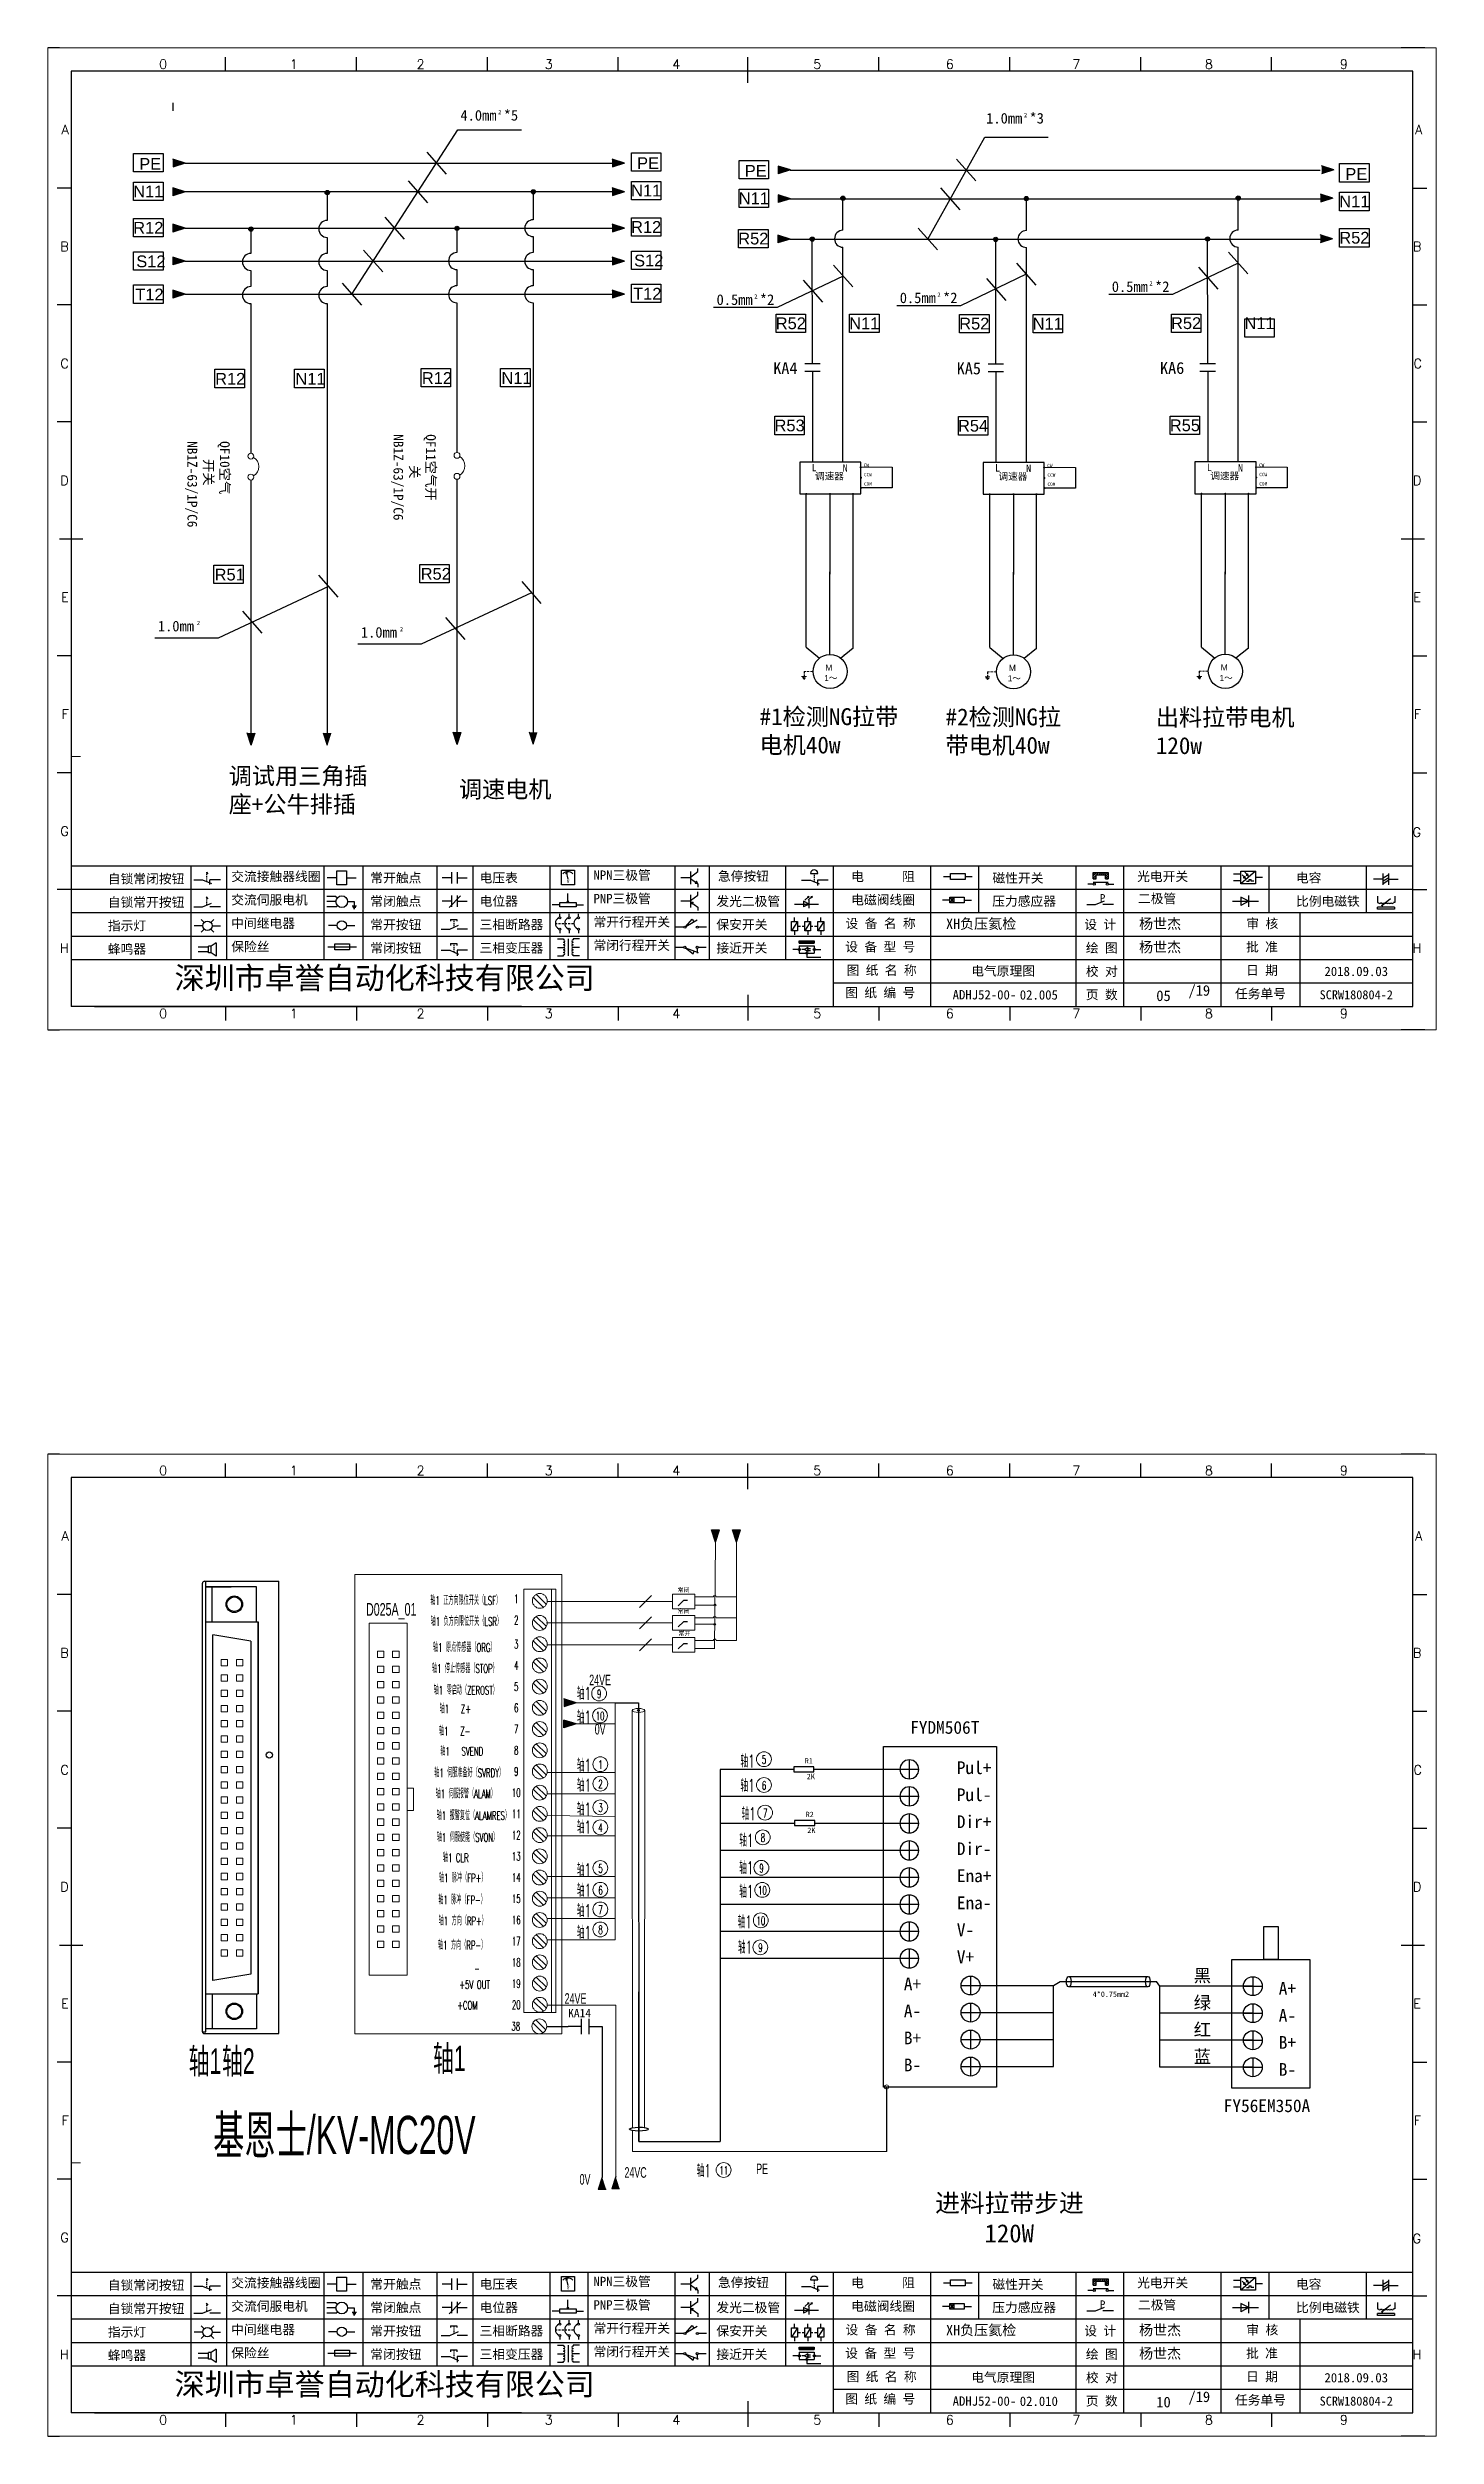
# Model space of a CAD drawing. Header units: millimetres. Extents: x 17734 to 28845, y 9358 to 11073.
# Drawn here: x 22577 to 22904, y 9752 to 10315 of the extents above; entities that cross this region are included whole.
import ezdxf
from ezdxf.enums import TextEntityAlignment as Align
from ezdxf.lldxf.tags import DXFTag

# ---------------------------------------------------------------- set-up
doc = ezdxf.new("R2010")
doc.units = ezdxf.units.MM
doc.linetypes.add('DASHED', pattern=[0.75, 0.5, -0.25])
for name, color, linetype, lineweight in [('1', 3, 'Continuous', 20), ('Dimension', 3, 'Continuous', 13), ('元件', 4, 'Continuous', 25)]:
    doc.layers.add(name, color=color, linetype=linetype, lineweight=lineweight)
for name, color, linetype in [('AE_BOR', 1, 'Continuous'), ('MISC', 2, 'Continuous'), ('SYMS', 7, 'Continuous'), ('Z_OM_GAIKEI', 7, 'Continuous')]:
    doc.layers.add(name, color=color, linetype=linetype)
doc.styles.get("Standard").update_dxf_attribs({"font": ''})
doc.styles.add('WD', font='romans.shx', dxfattribs={"bigfont": 'gbcbig.shx'})
doc.styles.add('样式 0', font='')
doc.styles.add('样式 8', font='arial.ttf')
doc.styles.add('汉字', font='')
doc.styles.get('Standard').set_extended_font_data('SimSun')
doc.styles.get('样式 0').set_extended_font_data('KaiTi_GB2312')
doc.styles.get('汉字').set_extended_font_data('新宋体')
tags = doc.linetypes.add('ACAD_ISO02W100', pattern=[15, 12, -3]).pattern_tags.tags
tags[6:7] = [DXFTag(74, 4), DXFTag(75, 0), DXFTag(340, '0'), DXFTag(46, 1.0), DXFTag(50, 0.0), DXFTag(44, 0.0), DXFTag(45, 0.0)]
tags[4:5] = [DXFTag(74, 4), DXFTag(75, 0), DXFTag(340, '0'), DXFTag(46, 1.0), DXFTag(50, 0.0), DXFTag(44, 0.0), DXFTag(45, 0.0)]

msp = doc.modelspace()

# ---------------------------------------------------------------- texts
at = {"color": 7, "lineweight": -2}
for p in [(22771.177, 10213.974), (22814.442, 10213.905), (22864.396, 10214.005)]:
    msp.add_text('CCW', height=0.8, dxfattribs=at).set_placement(p, align=Align.RIGHT)
at = {"lineweight": 0, "style": 'WD', "width": 0.6}
for s, height, p in [('轴1 正方向限位开关（LSF）', 2, (22675.415, 9949.212)), ('1', 2, (22687.323, 9949.342)), ('轴1 负方向限位开关（LSR）', 2, (22675.553, 9944.278)), ('2', 2, (22687.323, 9944.342)), ('轴1 原点传感器（ORG）', 2, (22675.056, 9938.132)), ('3', 2, (22687.323, 9938.657)), ('轴1 停止传感器（STOP）', 2, (22675.194, 9933.177)), ('4', 2, (22687.323, 9933.657)), ('轴1 零启动（ZEROST）', 2, (22675.415, 9928.047)), ('5', 2, (22687.323, 9928.657)), ('轴1', 3, (22703.286, 9927.21)), ('9', 2, (22706.884, 9926.951)), ('轴1   Z+', 2, (22672.939, 9923.653)), ('6', 2, (22687.323, 9923.657)), ('轴1', 3, (22703.286, 9921.637)), ('10', 2, (22707.081, 9921.745)), ('轴1   Z-', 2, (22672.801, 9918.412)), ('7', 2, (22687.323, 9918.657)), ('轴1 伺服准备好（SVRDY）', 2, (22676.221, 9908.59)), ('轴1   SVEND', 2, (22674.474, 9913.644)), ('8', 2, (22687.323, 9913.657)), ('轴1', 3, (22703.286, 9910.272)), ('1', 2, (22707.179, 9910.267)), ('轴1', 3, (22741.855, 9911.274)), ('5', 2, (22745.748, 9911.457)), ('轴1 伺服报警（ALAM）', 2, (22675.424, 9903.634)), ('10', 2, (22687.323, 9903.657)), ('9', 2, (22687.323, 9908.657)), ('轴1', 3, (22703.286, 9905.574)), ('2', 2, (22707.179, 9905.698)), ('轴1', 3, (22741.855, 9905.507)), ('6', 2, (22745.748, 9905.364)), ('轴1 报警复位（ALAMRES）', 2, (22677.207, 9898.505)), ('11', 2, (22687.323, 9898.657)), ('轴1', 3, (22703.286, 9899.959)), ('3', 2, (22707.179, 9900.11)), ('轴1', 3, (22742.139, 9898.82)), ('7', 2, (22746.032, 9898.848)), ('轴1 伺服使能（SVON）', 2, (22675.818, 9893.362)), ('12', 2, (22687.323, 9893.657)), ('轴1', 3, (22703.286, 9895.698)), ('4', 2, (22707.179, 9895.404)), ('轴1', 3, (22741.594, 9892.587)), ('8', 2, (22745.487, 9893.045)), ('轴1 CLR', 2, (22673.051, 9888.571)), ('13', 2, (22687.323, 9888.657)), ('轴1', 3, (22703.286, 9885.621)), ('轴1', 3, (22741.559, 9886.108)), ('轴1 脉冲（FP+）', 2, (22674.689, 9883.803)), ('14', 2, (22687.323, 9883.657)), ('轴1', 3, (22703.286, 9880.813)), ('5', 2, (22707.179, 9885.804)), ('6', 2, (22707.179, 9880.67)), ('轴1', 3, (22741.559, 9880.535)), ('10', 2, (22745.354, 9880.643)), ('9', 2, (22745.157, 9885.849)), ('轴1 脉冲（FP-）', 2, (22674.551, 9878.637)), ('15', 2, (22687.323, 9878.657)), ('轴1', 3, (22703.286, 9876.005)), ('7', 2, (22707.179, 9876.033)), ('轴1 方向（RP+）', 2, (22674.689, 9873.681)), ('16', 2, (22687.323, 9873.657)), ('轴1', 3, (22703.286, 9870.869)), ('8', 2, (22707.179, 9871.327)), ('轴1', 3, (22741.215, 9873.355)), ('10', 2, (22745.01, 9873.463)), ('轴1 方向（RP-）', 2, (22674.551, 9867.954)), ('17', 2, (22687.323, 9868.657)), ('18', 2, (22687.323, 9863.657)), ('轴1', 3, (22741.296, 9867.376)), ('9', 2, (22744.894, 9867.117)), ('+5V OUT ', 2, (22677.916, 9858.395)), ('_', 2, (22678.054, 9863.186)), ('19', 2, (22687.323, 9858.657)), ('+COM', 2, (22675.799, 9853.546)), ('20', 2, (22687.323, 9853.657)), ('38', 2, (22687.208, 9848.588)), ('轴1', 3, (22731.55, 9814.716)), ('11', 2, (22736.236, 9814.619))]:
    msp.add_text(s, height=height, dxfattribs=at).set_placement(p, align=Align.MIDDLE)
at = {"attachment_point": 1}
for s, width, insert, char_height in [('4.0mm *5', 15.02857, (22674.156, 10300.337), 2.5), ('2', 4.05808, (22683.03, 10300.337), 1), ('1.0mm *3', 15.02857, (22798.146, 10299.639), 2.5), ('2', 4.05808, (22807.019, 10299.639), 1), ('0.5mm *2', 15.02857, (22827.752, 10259.942), 2.5), ('2', 4.05808, (22836.626, 10259.942), 1), ('0.5mm *2', 15.02857, (22734.557, 10256.877), 2.5), ('2', 4.05808, (22743.43, 10256.877), 1), ('0.5mm *2', 15.02857, (22777.757, 10257.308), 2.5), ('2', 4.05808, (22786.63, 10257.308), 1), ('1.0mm ', 15.02857, (22602.807, 10179.925), 2.5), ('2', 4.05808, (22611.978, 10179.925), 1), ('1.0mm ', 15.02857, (22650.683, 10178.452), 2.5), ('2', 4.05808, (22659.853, 10178.452), 1)]:
    msp.add_mtext_dynamic_manual_height_columns(s, width=width, gutter_width=12.5, heights=[0], dxfattribs=dict(at, insert=insert, char_height=char_height))
for s, insert, char_height, width, attachment_point, style in [('N11', (22600.544, 10281.137), 2.772, 6.94087, 5, '样式 8'), ('N11', (22717.943, 10281.326), 2.772, 6.94087, 5, '样式 8'), ('N11', (22743.336, 10279.504), 2.772, 6.94087, 5, '样式 8'), ('N11', (22884.965, 10278.764), 2.772, 6.94087, 5, '样式 8'), ('R12', (22600.544, 10272.571), 2.772, 6.94087, 5, '样式 8'), ('R12', (22717.943, 10272.76), 2.772, 6.94087, 5, '样式 8'), ('R52', (22743.22, 10270), 2.772, 6.94087, 5, '样式 8'), ('R52', (22884.965, 10270.199), 2.772, 6.94087, 5, '样式 8'), ('\\pi-0.77273;S12', (22598.484, 10264.631), 2.772, 4.96666, 4, '样式 8'), ('\\pi-0.77273;S12', (22715.882, 10264.82), 2.772, 4.96666, 4, '样式 8'), ('T12', (22600.818, 10256.835), 2.772, 4.96666, 5, '样式 8'), ('T12', (22718.216, 10257.024), 2.772, 4.96666, 5, '样式 8'), ('R52', (22752.066, 10250.03), 2.772, 6.94087, 5, '样式 8'), ('N11', (22769.39, 10250.03), 2.772, 6.94087, 5, '样式 8'), ('R52', (22795.331, 10249.961), 2.772, 6.94087, 5, '样式 8'), ('N11', (22812.655, 10249.961), 2.772, 6.94087, 5, '样式 8'), ('R52', (22845.285, 10250.061), 2.772, 6.94087, 5, '样式 8'), ('N11', (22862.609, 10250.061), 2.772, 6.94087, 5, '样式 8'), ('R12', (22619.867, 10236.964), 2.772, 4.96666, 5, '样式 8'), ('N11', (22638.784, 10236.963), 2.772, 4.96666, 5, '样式 8'), ('R12', (22668.609, 10237.146), 2.772, 4.96666, 5, '样式 8'), ('N11', (22687.378, 10237.146), 2.772, 4.96666, 5, '样式 8'), ('R53', (22751.78, 10225.948), 2.772, 6.94087, 5, '样式 8'), ('R54', (22795.046, 10225.879), 2.772, 6.94087, 5, '样式 8'), ('R55', (22845, 10225.979), 2.772, 6.94087, 5, '样式 8'), ('R51', (22619.737, 10190.789), 2.772, 4.96666, 5, '样式 8'), ('R52', (22668.331, 10190.972), 2.772, 4.96666, 5, '样式 8'), ('{\\C2;M}', (22760.207, 10169.609), 1.4336, 4.89597, 1, '样式 8'), ('{\\C2;M}', (22803.472, 10169.539), 1.4336, 4.89597, 1, '样式 8'), ('{\\C2;M}', (22853.427, 10169.639), 1.4336, 4.89597, 1, '样式 8'), ('{\\fAIGDT|b0|i0|c2|p2;\\C2;1\\fSimSun|b0|i0|c134|p2;～}', (22759.975, 10167.139), 1.4336, 5.53203, 1, '样式 8'), ('{\\fAIGDT|b0|i0|c2|p2;\\C2;1\\fSimSun|b0|i0|c134|p2;～}', (22803.24, 10167.07), 1.4336, 5.53203, 1, '样式 8'), ('{\\fAIGDT|b0|i0|c2|p2;\\C2;1\\fSimSun|b0|i0|c134|p2;～}', (22853.194, 10167.169), 1.4336, 5.53203, 1, '样式 8'), ('\\pi-0.064528;KA14', (22699.598, 9852.701), 2, 5.97017, 1, '样式 0')]:
    msp.add_mtext(s, dxfattribs=dict(insert=insert, char_height=char_height, width=width, attachment_point=attachment_point, style=style))
at = {"color": 0, "lineweight": -2}
for s, insert, char_height, width, attachment_point in [('{调速器}', (22757.774, 10214.835), 1.62, 7.06375, 1), ('{调速器}', (22801.039, 10214.766), 1.62, 7.06375, 1), ('{调速器}', (22850.993, 10214.866), 1.62, 7.06375, 1), ('电气原理图', (22802.139, 10097.257), 2.205, 34.2306, 5), ('02.005', (22806.054, 10092.831), 2.205, 5.72397, 1), ('电气原理图', (22802.139, 9765.732), 2.205, 34.2306, 5), ('02.010', (22806.054, 9761.306), 2.205, 5.72397, 1)]:
    msp.add_mtext(s, dxfattribs=dict(at, insert=insert, char_height=char_height, width=width, attachment_point=attachment_point))
at = {"color": 0, "linetype": 'ByBlock', "lineweight": -2}
for s, insert, char_height, width, attachment_point in [('05', (22839.954, 10091.508), 2.5, 5.1278, 5), ('FYDM506T', (22780.209, 9920.539), 2.998, 43.43845, 1), ('Pul+', (22791.214, 9911.047), 2.998, 10.6291, 1), ('Pul-', (22791.214, 9904.677), 2.998, 10.6291, 1), ('Dir+', (22791.214, 9898.307), 2.998, 10.6291, 1), ('{\\fSimSun|b0|i0|c134|p2;Dir-}', (22791.214, 9891.937), 2.998, 10.6291, 1), ('Ena+', (22791.214, 9885.567), 2.998, 10.6291, 1), ('Ena-', (22791.214, 9879.197), 2.998, 10.6291, 1), ('V-', (22791.214, 9872.827), 2.998, 10.6291, 1), ('V+', (22791.214, 9866.457), 2.998, 10.6291, 1), ('A+', (22778.717, 9860.087), 2.998, 10.6291, 1), ('黑', (22847.076, 9862.039), 2.998, 10.6291, 1), ('A+', (22867.129, 9859.024), 2.998, 10.6291, 1), ('A-', (22778.717, 9853.717), 2.998, 10.6291, 1), ('绿', (22847.076, 9855.669), 2.998, 10.6291, 1), ('红', (22847.076, 9849.299), 2.998, 10.6291, 1), ('A-', (22867.129, 9852.654), 2.998, 10.6291, 1), ('B+', (22778.717, 9847.347), 2.998, 10.6291, 1), ('蓝', (22847.076, 9842.929), 2.998, 10.6291, 1), ('B+', (22867.129, 9846.284), 2.998, 10.6291, 1), ('B-', (22778.717, 9840.977), 2.998, 10.6291, 1), ('B-', (22867.129, 9839.914), 2.998, 10.6291, 1), ('FY56EM350A', (22854.158, 9831.361), 2.998, 43.43845, 1), ('10', (22839.954, 9759.983), 2.5, 5.1278, 5)]:
    msp.add_mtext(s, dxfattribs=dict(at, insert=insert, char_height=char_height, width=width, attachment_point=attachment_point))
at = {"linetype": 'ByBlock', "lineweight": 0}
for s, insert, char_height, attachment_point in [('R1', (22757.269, 9911.826), 1.274, 3), ('2K', (22757.738, 9908.115), 1.274, 3), ('R2', (22757.481, 9899.179), 1.274, 3), ('2K', (22757.861, 9895.422), 1.274, 3), ('4*0.75mm2', (22823.269, 9856.796), 1.274, 1), ('进料拉带步进\\P    120W', (22786.096, 9809.065), 4.2829, 1)]:
    msp.add_mtext(s, dxfattribs=dict(at, insert=insert, char_height=char_height, attachment_point=attachment_point))
at = {"layer": 'Dimension', "lineweight": 0, "style": '样式 8', "width": 0.6}
for s, height, p in [('D025A_01', 3, (22651.892, 9945.373)), ('24VE', 2.5, (22698.732, 9853.887)), ('轴1', 6, (22610.074, 9837.378)), ('轴2', 6, (22617.918, 9837.378)), ('轴1', 6, (22667.677, 9838.015)), ('基恩士/KV-MC20V ', 9, (22615.826, 9818.478)), ('24VC', 2.5, (22712.84, 9812.882)), ('PE', 2.5, (22743.895, 9813.735)), ('0V', 2.5, (22702.251, 9811.258))]:
    msp.add_text(s, height=height, dxfattribs=at).set_placement(p)
at = {"layer": 'Dimension', "color": 3, "lineweight": 0, "style": '样式 8', "width": 0.6}
for s, p in [('24VE', (22709.641, 9928.971)), ('0V', (22708.383, 9917.374))]:
    msp.add_text(s, height=2.5, dxfattribs=at).set_placement(p, align=Align.RIGHT)
at = {"layer": 'MISC', "char_height": 2.772, "width": 4.96666, "attachment_point": 1, "style": '样式 8'}
for insert in [(22598.419, 10289.008), (22715.817, 10289.197), (22741.211, 10287.375), (22882.839, 10286.636)]:
    msp.add_mtext('PE', dxfattribs=dict(at, insert=insert))
at = {"layer": 'MISC', "color": 0, "style": '样式 0'}
for s, insert, char_height, width, attachment_point in [('KA4', (22747.92, 10240.884), 2.8, 7.9311, 1), ('KA5', (22791.185, 10240.814), 2.8, 7.9311, 1), ('KA6', (22839.132, 10240.914), 2.8, 7.9311, 1), ('\\pi0.81956;{\\fSimSun|b0|i0|c134|p2;#1检测NG拉带\\P\\pi7.064;电机}40w', (22743.874, 10153.767), 4, 35.28356, 4), ('\\pi1.41;#2{\\fSimSun|b0|i0|c134|p2;检测}NG{\\fSimSun|b0|i0|c134|p2;拉\\P\\pi3.9307;带电机}40w', (22787.14, 10153.698), 4, 35.28356, 4), ('\\pi1.0418;{\\fSimSun|b0|i0|c134|p2;出料拉带电机\\P\\pi10.785;}120w', (22837.094, 10153.797), 4, 35.28356, 4), ('\\pi0.83067;{\\fSimSun|b0|i0|c134|p2;调试用三角插\\P\\pi1.1989;座}+{\\fSimSun|b0|i0|c134|p2;公牛排插}', (22618.684, 10139.796), 4, 35.28356, 4), ('\\pi6.5084;{\\fSimSun|b0|i0|c134|p2;调速电机}', (22667.279, 10139.979), 4, 35.28356, 4)]:
    msp.add_mtext(s, dxfattribs=dict(at, insert=insert, char_height=char_height, width=width, attachment_point=attachment_point))
at = {"layer": 'MISC', "color": 0, "char_height": 2.3, "width": 17.62598, "attachment_point": 4, "rotation": 270, "style": '样式 0'}
for s, insert in [('\\pi1.4758;QF10{\\fSimSun|b0|i0|c134|p2;空气\\P\\pi5.6888;开关\\P\\pi-5.4251;}NB1Z-63/1P/C6', (22614.48, 10223.744)), ('\\pi0.033745;QF11{\\fSimSun|b0|i0|c134|p2;空气开\\P\\pi7.3435;关\\P\\pi-5.4251;}NB1Z-63/1P/C6', (22663.074, 10223.928))]:
    msp.add_mtext(s, dxfattribs=dict(at, insert=insert))
at = {"layer": 'MISC', "color": 3, "char_height": 1, "width": 6.35251, "attachment_point": 1, "style": '样式 0'}
for s, insert in [('{\\fSimSun|b0|i0|c134|p2;常闭}', (22725.378, 9951.98)), ('{\\fSimSun|b0|i0|c134|p2;常闭}', (22725.378, 9946.98)), ('{\\fSimSun|b0|i0|c134|p2;常开}', (22725.592, 9941.702))]:
    msp.add_mtext(s, dxfattribs=dict(at, insert=insert))
at = {"layer": '元件', "color": 0}
for s, p in [('L', (22756.961, 10215.173)), ('N', (22764.285, 10215.072)), ('L', (22800.226, 10215.103)), ('N', (22807.55, 10215.003)), ('L', (22850.18, 10215.203)), ('N', (22857.504, 10215.103))]:
    msp.add_text(s, height=1.746, dxfattribs=at).set_placement(p)
for s, p in [('CW', (22770.503, 10216.196)), ('CW', (22813.768, 10216.126)), ('CW', (22863.722, 10216.226)), ('COM', (22771.192, 10211.777)), ('COM', (22814.457, 10211.708)), ('COM', (22864.412, 10211.808))]:
    msp.add_text(s, height=0.8, dxfattribs=at).set_placement(p, align=Align.RIGHT)

# ---------------------------------------------------------------- blocks, each defined once
blk = doc.blocks.new('磁性开关')
at = {"linetype": 'ByBlock'}
h = blk.add_hatch(dxfattribs=at)
h.set_pattern_fill('ANSI31', color=256, scale=0.1, style=0)
h.paths.add_polyline_path([(-1910.88, -776.69), (-1910.88, -775.29), (-1907.69, -775.29), (-1907.69, -776.69), (-1908.31, -776.69), (-1908.31, -775.79), (-1910.25, -775.79), (-1910.25, -776.69)])
for p, q in [((-1910.88, -776.69), (-1910.88, -775.29)), ((-1910.88, -775.29), (-1907.69, -775.29)), ((-1910.25, -776.69), (-1910.25, -775.79)), ((-1910.25, -775.79), (-1908.31, -775.79)), ((-1908.31, -776.69), (-1908.31, -775.79)), ((-1907.69, -775.29), (-1907.69, -776.69)), ((-1910.91, -777.81), (-1912.09, -777.81)), ((-1910.88, -776.69), (-1910.25, -776.69)), ((-1910.88, -777.39), (-1907.69, -777.39)), ((-1908.31, -776.69), (-1907.69, -776.69)), ((-1907.66, -777.81), (-1906.48, -777.81))]:
    blk.add_line(p, q, dxfattribs=at)
for centre in [(-1910.68, -777.81), (-1907.88, -777.81)]:
    blk.add_circle(centre, 0.225, dxfattribs=at)
blk = doc.blocks.new('*U8')
at = {"linetype": 'ByBlock'}
for p, q in [((-1909.23, -780.45), (-1909.23, -780.67)), ((-1909.23, -780.45), (-1908.92, -780.84)), ((-1909.23, -780.84), (-1909.23, -781.05)), ((-1909.23, -781.23), (-1909.23, -781.44)), ((-1911.92, -782.07), (-1910.06, -782.07)), ((-1910.06, -782.07), (-1908.18, -782.88)), ((-1909.23, -781.61), (-1909.23, -781.83)), ((-1909.23, -782), (-1909.23, -782.21)), ((-1909.23, -782.38), (-1909.23, -782.43)), ((-1908.52, -783.07), (-1908.52, -782.07)), ((-1906.25, -782.07), (-1908.52, -782.07))]:
    blk.add_line(p, q, dxfattribs=at)
blk = doc.blocks.new('*U11')
at = {"linetype": 'ByBlock'}
for p, q in [((-1908.88, -791.17), (-1909.23, -790.71)), ((-1909.23, -790.71), (-1909.23, -790.92)), ((-1909.23, -791.09), (-1909.23, -791.31)), ((-1909.23, -791.48), (-1909.23, -791.69)), ((-1911.92, -792.89), (-1910.06, -792.89)), ((-1910.06, -792.89), (-1908.18, -792.08)), ((-1909.23, -791.86), (-1909.23, -792.08)), ((-1909.23, -792.25), (-1909.23, -792.47)), ((-1906.25, -792.89), (-1908.52, -792.89))]:
    blk.add_line(p, q, dxfattribs=at)
blk = doc.blocks.new('蜂鸣器')
at = {"linetype": 'ByBlock'}
for p, q in [((-1908.8, -796.48), (-1911.01, -796.48)), ((-1908.25, -796.26), (-1908.8, -796.26)), ((-1908.8, -797.68), (-1908.8, -796.26)), ((-1907.17, -795.53), (-1908.25, -796.26)), ((-1908.25, -797.68), (-1908.25, -796.26)), ((-1907.17, -795.53), (-1907.17, -798.41)), ((-1908.8, -797.46), (-1911.01, -797.46)), ((-1908.25, -797.68), (-1908.8, -797.68)), ((-1907.17, -798.41), (-1908.25, -797.68))]:
    blk.add_line(p, q, dxfattribs=at)
blk = doc.blocks.new('指示灯')
at = {"linetype": 'ByBlock'}
for p, q in [((-1854.62, -775.59), (-1853.97, -776.23)), ((-1851.9, -775.59), (-1852.54, -776.23)), ((-1854.25, -776.92), (-1856.06, -776.92)), ((-1854.62, -778.25), (-1853.97, -777.61)), ((-1851.9, -778.25), (-1852.54, -777.61)), ((-1852.26, -776.92), (-1850.45, -776.92))]:
    blk.add_line(p, q, dxfattribs=at)
blk.add_circle((-1853.26, -776.92), 0.992, dxfattribs=at)
blk = doc.blocks.new('光电开关')
at = {"linetype": 'ByBlock'}
h = blk.add_hatch(dxfattribs=at)
h.set_pattern_fill('ANSI31', color=256, scale=0.01, style=0)
h.set_pattern_definition([(45, (0.172267, 0), (-0.0224506403, 0.0224506403), [])])
h.paths.add_polyline_path([(-1882.44, -776.34), (-1882.5, -775.91), (-1882.68, -776.07)])
h.paths.add_polyline_path([(-1882.86, -776.23), (-1882.44, -776.34), (-1882.68, -776.07)])
h.paths.add_polyline_path([(-1883.05, -776.88), (-1883.11, -776.45), (-1883.29, -776.61)])
h.paths.add_polyline_path([(-1883.47, -776.77), (-1883.05, -776.88), (-1883.29, -776.61)])
for p, q in [((-1884.01, -775.96), (-1885.56, -775.96)), ((-1880.91, -775.3), (-1884.01, -778.05)), ((-1883.75, -776.09), (-1883.05, -776.88)), ((-1883.14, -775.55), (-1882.44, -776.34)), ((-1882.5, -775.91), (-1882.86, -776.23)), ((-1882.44, -776.34), (-1882.86, -776.23)), ((-1882.44, -776.34), (-1882.5, -775.91)), ((-1884.01, -777.39), (-1885.56, -777.39)), ((-1883.11, -776.45), (-1883.47, -776.77)), ((-1883.05, -776.88), (-1883.47, -776.77)), ((-1883.05, -776.88), (-1883.11, -776.45)), ((-1882.78, -777.47), (-1882.23, -777.47)), ((-1882.23, -777.47), (-1882.23, -777.14)), ((-1882.23, -777.14), (-1881.78, -777.14)), ((-1881.78, -777.47), (-1881.78, -777.14)), ((-1881.23, -777.47), (-1881.78, -777.47)), ((-1879.37, -776.67), (-1880.91, -776.67))]:
    blk.add_line(p, q, dxfattribs=at)
blk.add_lwpolyline([(-1884.01, -775.3), (-1880.91, -775.3), (-1880.91, -778.05), (-1884.01, -778.05)], close=True, dxfattribs=at)
blk = doc.blocks.new('交流接触器线圈')
at = {"linetype": 'ByBlock'}
for p, q in [((-1880.82, -781.77), (-1882.87, -781.77)), ((-1878.72, -781.77), (-1876.67, -781.77))]:
    blk.add_line(p, q, dxfattribs=at)
blk.add_lwpolyline([(-1880.82, -780.28), (-1878.72, -780.28), (-1878.72, -783.26), (-1880.82, -783.26)], close=True, dxfattribs=at)
blk = doc.blocks.new('交流伺服电机')
at = {"linetype": 'ByBlock'}
for p, q in [((-1880.97, -785.75), (-1882.94, -785.75)), ((-1880.97, -785.75), (-1880.65, -786.03)), ((-1880.97, -786.85), (-1882.94, -786.85)), ((-1880.97, -787.94), (-1882.94, -787.94)), ((-1880.97, -787.94), (-1880.65, -787.67)), ((-1878.49, -786.85), (-1877.07, -786.85)), ((-1877.54, -787.72), (-1876.59, -787.72)), ((-1877.38, -788.01), (-1876.75, -788.01)), ((-1877.23, -788.29), (-1876.9, -788.29)), ((-1877.07, -786.85), (-1877.07, -787.72))]:
    blk.add_line(p, q, dxfattribs=at)
blk.add_circle((-1879.73, -786.85), 1.24, dxfattribs=at)
blk = doc.blocks.new('中间继电器')
at = {"linetype": 'ByBlock'}
for p, q in [((-1880.72, -791.92), (-1882.54, -791.92)), ((-1878.74, -791.92), (-1876.92, -791.92))]:
    blk.add_line(p, q, dxfattribs=at)
blk.add_circle((-1879.73, -791.92), 0.992, dxfattribs=at)
blk = doc.blocks.new('保险丝')
at = {"linetype": 'ByBlock'}
blk.add_line((-1882.72, -796.49), (-1876.55, -796.49), dxfattribs=at)
blk.add_lwpolyline([(-1881.2, -795.86), (-1878.06, -795.86), (-1878.06, -797.12), (-1881.2, -797.12)], close=True, dxfattribs=at)
blk = doc.blocks.new('常开按钮')
at = {"linetype": 'ByBlock'}
for p, q in [((-1909.9, -785.68), (-1908.56, -785.68)), ((-1909.9, -785.68), (-1909.9, -786.07)), ((-1909.23, -785.68), (-1909.23, -785.89)), ((-1909.23, -786.06), (-1909.23, -786.28)), ((-1909.23, -786.45), (-1909.23, -786.67)), ((-1908.56, -785.68), (-1908.56, -786.07)), ((-1911.92, -787.73), (-1910.06, -787.73)), ((-1910.06, -787.73), (-1908.18, -786.93)), ((-1909.23, -786.84), (-1909.23, -787.05)), ((-1909.23, -787.22), (-1909.23, -787.38)), ((-1906.25, -787.73), (-1908.52, -787.73))]:
    blk.add_line(p, q, dxfattribs=at)
blk = doc.blocks.new('常开触点')
at = {"linetype": 'ByBlock'}
for p, q in [((-1853.82, -782.99), (-1853.82, -780.56)), ((-1852.6, -782.99), (-1852.6, -780.56)), ((-1853.82, -781.77), (-1855.88, -781.77)), ((-1852.6, -781.77), (-1850.55, -781.77))]:
    blk.add_line(p, q, dxfattribs=at)
blk = doc.blocks.new('常闭触点')
at = {"linetype": 'ByBlock'}
for p, q in [((-1852.01, -785.66), (-1854.43, -788.1)), ((-1853.82, -787.99), (-1853.82, -785.56)), ((-1852.6, -787.99), (-1852.6, -785.56)), ((-1853.82, -786.77), (-1855.88, -786.77)), ((-1852.6, -786.77), (-1850.55, -786.77))]:
    blk.add_line(p, q, dxfattribs=at)
blk = doc.blocks.new('常闭按钮')
at = {"linetype": 'ByBlock'}
for p, q in [((-1854.11, -790.83), (-1852.77, -790.83)), ((-1854.11, -790.83), (-1854.11, -791.22)), ((-1853.44, -790.83), (-1853.44, -791.04)), ((-1853.44, -791.21), (-1853.44, -791.43)), ((-1852.77, -790.83), (-1852.77, -791.22)), ((-1856.13, -792.28), (-1854.28, -792.28)), ((-1854.28, -792.28), (-1852.4, -793.09)), ((-1853.44, -791.6), (-1853.44, -791.82)), ((-1853.44, -791.99), (-1853.44, -792.2)), ((-1853.44, -792.37), (-1853.44, -792.53)), ((-1850.47, -792.28), (-1852.73, -792.28)), ((-1852.73, -792.28), (-1852.73, -793.43))]:
    blk.add_line(p, q, dxfattribs=at)
blk = doc.blocks.new('电磁阀线圈')
at = {"linetype": 'ByBlock'}
for p, q in [((-1854.61, -796.54), (-1856.17, -796.54)), ((-1854.61, -795.92), (-1853.75, -797.16)), ((-1853.75, -795.92), (-1854.61, -797.16)), ((-1853.75, -795.92), (-1853.75, -797.16)), ((-1851.53, -796.54), (-1849.97, -796.54))]:
    blk.add_line(p, q, dxfattribs=at)
blk.add_lwpolyline([(-1854.61, -795.92), (-1851.53, -795.92), (-1851.53, -797.16), (-1854.61, -797.16)], close=True, dxfattribs=at)
blk = doc.blocks.new('电压表')
at = {"linetype": 'ByBlock'}
for p, q in [((-1814.84, -780.75), (-1814.91, -781.13)), ((-1814.6, -781.05), (-1814.91, -781.13)), ((-1814.84, -780.75), (-1814.46, -782.26)), ((-1814.84, -780.75), (-1814.6, -781.05))]:
    blk.add_line(p, q, dxfattribs=at)
blk.add_lwpolyline([(-1815.84, -780.34), (-1813.07, -780.34), (-1813.07, -783.49), (-1815.84, -783.49)], close=True, dxfattribs=at)
blk.add_arc((-1814.46, -782.26), 1.56, 46.8313, 133.1687, dxfattribs=at)
at = {"linetype": 'ByBlock', "insert": (-1814.7, -782.39), "char_height": 0.75, "width": 0.6768, "attachment_point": 1}
blk.add_mtext('V', dxfattribs=at)
blk = doc.blocks.new('电位器')
at = {"linetype": 'ByBlock'}
for p, q in [((-1814.45, -787.3), (-1814.45, -785.39)), ((-1816.21, -787.75), (-1817.79, -787.75)), ((-1814.45, -787.3), (-1814.62, -786.96)), ((-1814.62, -786.96), (-1814.27, -786.96)), ((-1814.45, -787.3), (-1814.27, -786.96)), ((-1812.68, -787.75), (-1811.1, -787.75))]:
    blk.add_line(p, q, dxfattribs=at)
blk.add_lwpolyline([(-1816.21, -787.3), (-1812.68, -787.3), (-1812.68, -788.2), (-1816.21, -788.2)], close=True, dxfattribs=at)
blk = doc.blocks.new('三相断路器')
at = {"linetype": 'ByBlock'}
for p, q in [((-1816.17, -790.33), (-1816.17, -789.7)), ((-1814.17, -790.33), (-1814.17, -789.7)), ((-1812.18, -790.33), (-1812.18, -789.7)), ((-1817.14, -791.74), (-1816.72, -791.74)), ((-1816.45, -791.74), (-1816.03, -791.74)), ((-1816.17, -793.19), (-1816.17, -793.83)), ((-1815.76, -791.74), (-1815.34, -791.74)), ((-1815.07, -791.74), (-1814.65, -791.74)), ((-1814.38, -791.74), (-1813.96, -791.74)), ((-1814.17, -793.19), (-1814.17, -793.83)), ((-1813.69, -791.74), (-1813.27, -791.74)), ((-1812.18, -793.19), (-1812.18, -793.83))]:
    blk.add_line(p, q, dxfattribs=at)
for centre in [(-1816.17, -790.55), (-1814.17, -790.55), (-1812.18, -790.55), (-1816.17, -792.98), (-1814.17, -792.98), (-1812.18, -792.98)]:
    blk.add_circle(centre, 0.219, dxfattribs=at)
for centre in [(-1815.81, -791.74), (-1813.82, -791.74), (-1811.83, -791.74)]:
    blk.add_arc(centre, 1.32, 115.5791, 244.4209, dxfattribs=at)
blk = doc.blocks.new('三相变压器')
at = {"linetype": 'ByBlock'}
for p, q in [((-1816.69, -795.03), (-1815.37, -795.03)), ((-1815.37, -795.03), (-1815.37, -795.24)), ((-1814.34, -798.7), (-1814.34, -795.04)), ((-1812, -795.03), (-1813.32, -795.03)), ((-1813.32, -795.03), (-1813.32, -795.24)), ((-1816.69, -796.87), (-1815.37, -796.87)), ((-1816.69, -798.71), (-1815.37, -798.71)), ((-1815.37, -798.71), (-1815.37, -798.5)), ((-1812, -796.87), (-1813.32, -796.87)), ((-1813.32, -798.71), (-1813.32, -798.5)), ((-1812, -798.71), (-1813.32, -798.71))]:
    blk.add_line(p, q, dxfattribs=at)
for centre, start, end in [((-1815.37, -795.51), 270, 90), ((-1815.37, -796.06), 270, 90), ((-1815.37, -796.6), 270, 90), ((-1813.32, -795.51), 90, 270), ((-1813.32, -796.06), 90, 270), ((-1813.32, -796.6), 90, 270), ((-1815.37, -797.14), 270, 90), ((-1815.37, -797.68), 270, 90), ((-1815.37, -798.23), 270, 90), ((-1813.32, -797.14), 90, 270), ((-1813.32, -797.68), 90, 270), ((-1813.32, -798.23), 90, 270)]:
    blk.add_arc(centre, 0.271, start, end, dxfattribs=at)
blk = doc.blocks.new('压力感应器')
at = {"linetype": 'ByBlock'}
for p, q in [((-1817.44, -777.73), (-1815.59, -777.73)), ((-1815.59, -777.73), (-1813.71, -776.93)), ((-1811.78, -777.73), (-1814.05, -777.73))]:
    blk.add_line(p, q, dxfattribs=at)
at = {"linetype": 'ByBlock', "insert": (-1814.65, -775.48), "char_height": 1.68, "width": 1.2242, "attachment_point": 1}
blk.add_mtext('{\\fNSimSun|b0|i0|c134|p49;P}', dxfattribs=at)
blk = doc.blocks.new('二极管')
at = {"linetype": 'ByBlock'}
for p, q in [((-1783.97, -776.77), (-1785.69, -775.9)), ((-1785.69, -775.9), (-1785.69, -777.65)), ((-1783.97, -777.99), (-1783.97, -775.56)), ((-1787.52, -776.77), (-1781.92, -776.77)), ((-1783.97, -776.77), (-1785.69, -777.65))]:
    blk.add_line(p, q, dxfattribs=at)
blk = doc.blocks.new('NPN三极管')
at = {"linetype": 'ByBlock'}
for p, q in [((-1785.73, -780.61), (-1785.73, -783.32)), ((-1785.73, -781.82), (-1784.15, -780.66)), ((-1784.15, -780.66), (-1784.15, -779.98)), ((-1785.73, -781.97), (-1787.81, -781.97)), ((-1785.73, -782.11), (-1784.15, -783.27)), ((-1784.41, -782.73), (-1784.74, -783.18)), ((-1784.15, -783.27), (-1784.74, -783.18)), ((-1784.15, -783.27), (-1784.41, -782.73)), ((-1784.15, -783.27), (-1784.15, -783.96))]:
    blk.add_line(p, q, dxfattribs=at)
blk = doc.blocks.new('PNP三极管')
at = {"linetype": 'ByBlock'}
for p, q in [((-1784.9, -785.38), (-1784.9, -788.09)), ((-1784.9, -786.59), (-1783.32, -785.43)), ((-1783.32, -785.43), (-1783.32, -784.75)), ((-1784.9, -786.74), (-1786.98, -786.74)), ((-1784.9, -786.88), (-1783.32, -788.04)), ((-1784.9, -786.88), (-1784.31, -786.97)), ((-1784.9, -786.88), (-1784.64, -787.42)), ((-1784.31, -786.97), (-1784.64, -787.42)), ((-1783.32, -788.04), (-1783.32, -788.73))]:
    blk.add_line(p, q, dxfattribs=at)
blk = doc.blocks.new('常开行程开关')
at = {"linetype": 'ByBlock'}
for p, q in [((-1785.89, -792.17), (-1784.52, -790.62)), ((-1785.89, -792.17), (-1783.43, -790.72)), ((-1784.52, -790.62), (-1784.19, -791.17)), ((-1786.29, -792.3), (-1788.01, -792.3)), ((-1781.48, -792.3), (-1783.21, -792.3))]:
    blk.add_line(p, q, dxfattribs=at)
for centre in [(-1786.07, -792.3), (-1783.42, -792.3)]:
    blk.add_circle(centre, 0.219, dxfattribs=at)
blk = doc.blocks.new('常闭行程开关')
at = {"linetype": 'ByBlock'}
for p, q in [((-1786.34, -796.62), (-1788.07, -796.62)), ((-1781.54, -796.62), (-1783.26, -796.62)), ((-1785.93, -796.72), (-1783.25, -797.7)), ((-1785.93, -796.72), (-1784.3, -798)), ((-1784.3, -798), (-1784.08, -797.4)), ((-1783.48, -796.84), (-1783.48, -797.85))]:
    blk.add_line(p, q, dxfattribs=at)
for centre in [(-1786.12, -796.62), (-1783.48, -796.62)]:
    blk.add_circle(centre, 0.219, dxfattribs=at)
blk = doc.blocks.new('电容')
at = {"linetype": 'ByBlock'}
for p, q in [((-1756.08, -782.99), (-1756.08, -780.56)), ((-1754.86, -780.79), (-1756.08, -781.55)), ((-1754.86, -782.99), (-1754.86, -780.56)), ((-1756.08, -781.77), (-1758.13, -781.77)), ((-1754.86, -781.44), (-1756.08, -782.2)), ((-1754.86, -781.99), (-1756.08, -782.75)), ((-1754.86, -781.77), (-1752.81, -781.77))]:
    blk.add_line(p, q, dxfattribs=at)
blk = doc.blocks.new('发光二极管')
at = {"linetype": 'ByBlock'}
for p, q in [((-1754.84, -786.77), (-1756.04, -786.16)), ((-1756.04, -786.16), (-1756.04, -787.39)), ((-1755.78, -785.92), (-1754.89, -785.14)), ((-1754.89, -785.14), (-1755.2, -785.22)), ((-1755.2, -785.22), (-1755.01, -785.43)), ((-1755.08, -785.92), (-1754.18, -785.14)), ((-1754.89, -785.14), (-1755.01, -785.43)), ((-1754.84, -787.63), (-1754.84, -785.92)), ((-1754.18, -785.14), (-1754.49, -785.22)), ((-1754.49, -785.22), (-1754.31, -785.43)), ((-1754.18, -785.14), (-1754.31, -785.43)), ((-1758.01, -786.77), (-1752.89, -786.77)), ((-1754.84, -786.77), (-1756.04, -787.39))]:
    blk.add_line(p, q, dxfattribs=at)
blk = doc.blocks.new('比例电磁阀')
at = {"linetype": 'ByBlock'}
for p, q in [((-1757.26, -775.38), (-1757.26, -776.71)), ((-1754.5, -775.98), (-1756.35, -777.44)), ((-1753.58, -775.38), (-1753.58, -776.71)), ((-1757.26, -776.71), (-1757.05, -776.71)), ((-1753.6, -777.73), (-1757.25, -777.73)), ((-1757.25, -778.13), (-1757.25, -777.73)), ((-1753.6, -778.13), (-1757.25, -778.13)), ((-1756.35, -777.44), (-1756.25, -777.25)), ((-1756.35, -777.44), (-1756.15, -777.38)), ((-1756.15, -777.38), (-1756.25, -777.25)), ((-1753.58, -776.71), (-1753.8, -776.71)), ((-1753.6, -777.73), (-1753.6, -778.13))]:
    blk.add_line(p, q, dxfattribs=at)
for centre in [(-1756.78, -776.71), (-1756.24, -776.71), (-1755.7, -776.71), (-1755.15, -776.71), (-1754.61, -776.71), (-1754.07, -776.71)]:
    blk.add_arc(centre, 0.271, 180, 0, dxfattribs=at)
blk = doc.blocks.new('保安开关')
at = {"linetype": 'ByBlock'}
for p, q in [((-1757.33, -790.79), (-1758.6, -792.81)), ((-1757.96, -790.79), (-1757.96, -789.97)), ((-1754.54, -790.79), (-1755.81, -792.81)), ((-1755.17, -790.79), (-1755.17, -789.97)), ((-1751.75, -790.79), (-1753.02, -792.81)), ((-1752.39, -790.79), (-1752.39, -789.97)), ((-1757.96, -792.81), (-1757.96, -793.62)), ((-1757.33, -791.8), (-1756.72, -791.8)), ((-1756.35, -791.8), (-1755.89, -791.8)), ((-1755.17, -792.81), (-1755.17, -793.62)), ((-1754.52, -791.8), (-1754.06, -791.8)), ((-1753.69, -791.8), (-1753.08, -791.8)), ((-1752.39, -792.81), (-1752.39, -793.62))]:
    blk.add_line(p, q, dxfattribs=at)
for points in [[(-1758.6, -790.79), (-1757.33, -790.79), (-1757.33, -792.81), (-1758.6, -792.81)], [(-1755.81, -790.79), (-1754.54, -790.79), (-1754.54, -792.81), (-1755.81, -792.81)], [(-1753.02, -790.79), (-1751.75, -790.79), (-1751.75, -792.81), (-1753.02, -792.81)]]:
    blk.add_lwpolyline(points, close=True, dxfattribs=at)
blk = doc.blocks.new('接近开关')
at = {"linetype": 'ByBlock'}
h = blk.add_hatch(dxfattribs=at)
h.set_pattern_fill('ANSI31', color=256, scale=0.01, style=0)
h.set_pattern_definition([(45, (-89.131516, -30.795668), (-0.0224506403, 0.0224506403), [])])
h.paths.add_polyline_path([(-1516.96, -1123.35), (-1516.96, -1122.85), (-1513.76, -1122.85), (-1513.76, -1123.35)])
for p, q in [((-1516.96, -1123.35), (-1516.96, -1122.85)), ((-1516.96, -1122.85), (-1513.76, -1122.85)), ((-1516.96, -1123.35), (-1513.76, -1123.35)), ((-1513.76, -1122.85), (-1513.76, -1123.35)), ((-1517.18, -1124.71), (-1518.36, -1124.71)), ((-1516.96, -1123.95), (-1513.76, -1123.95)), ((-1516.96, -1123.95), (-1516.96, -1125.47)), ((-1516.96, -1125.47), (-1513.76, -1125.47)), ((-1515.91, -1124.71), (-1516.45, -1124.71)), ((-1515.11, -1124.31), (-1515.91, -1124.71)), ((-1515.11, -1125.11), (-1515.91, -1124.71)), ((-1515.36, -1125.69), (-1515.36, -1126.36)), ((-1515.36, -1126.36), (-1512.36, -1126.36)), ((-1515.33, -1124.53), (-1515.17, -1124.53)), ((-1515.33, -1124.88), (-1515.17, -1124.88)), ((-1515.25, -1124.45), (-1515.25, -1124.61)), ((-1515.11, -1124.31), (-1515.11, -1125.11)), ((-1515.11, -1124.48), (-1514.58, -1124.48)), ((-1515.11, -1124.94), (-1514.58, -1124.94)), ((-1513.76, -1123.95), (-1513.76, -1125.47)), ((-1513.54, -1124.71), (-1512.36, -1124.71))]:
    blk.add_line(p, q, dxfattribs=at)
for centre in [(-1516.96, -1124.71), (-1515.36, -1125.47), (-1513.76, -1124.71)]:
    blk.add_circle(centre, 0.225, dxfattribs=at)
blk = doc.blocks.new('电阻')
at = {"linetype": 'ByBlock'}
for p, q in [((-3.09, 0), (-1.57, 0)), ((1.57, 0), (3.09, 0))]:
    blk.add_line(p, q, dxfattribs=at)
blk.add_lwpolyline([(-1.57, 0.63), (1.57, 0.63), (1.57, -0.63), (-1.57, -0.63)], close=True, dxfattribs=at)
blk = doc.blocks.new('急停按钮')
at = {"linetype": 'ByBlock'}
for p, q in [((-1.86, 0), (0, 0)), ((0, 0), (1.88, -0.81)), ((0.06, 1.45), (1.61, 1.45)), ((0.83, 1.45), (0.83, 1.24)), ((0.83, 1.07), (0.83, 0.85)), ((0.83, 0.68), (0.83, 0.47)), ((0.83, 0.29), (0.83, 0.08)), ((3.81, 0), (1.54, 0)), ((1.54, 0), (1.54, -1.15)), ((0.83, -0.09), (0.83, -0.24))]:
    blk.add_line(p, q, dxfattribs=at)
blk.add_arc((0.83, 1.45), 0.774, 0, 180)
blk = doc.blocks.new('电控横A4')
for p, q in [((292, -5), (5, -5)), ((5, -5), (5, -205)), ((292, -205), (292, -5)), ((10.03, -205), (289.53, -205)), ((130.8, -205), (190.75, -205)), ((190.75, -205), (259.54, -205))]:
    blk.add_line(p, q)
at = {"lineweight": 9, "ltscale": 0.1}
for p, q in [((5, -151.57), (7, -151.57)), ((101.34, -205), (130.8, -205)), ((129.44, -205), (129.44, -205)), ((129.44, -205), (129.44, -205)), ((129.44, -205), (129.44, -205)), ((129.44, -205), (129.44, -205))]:
    blk.add_line(p, q, dxfattribs=at)
at = {"linetype": 'ByBlock'}
for p, q in [((292, -175), (5, -175)), ((292, -180), (5, -180)), ((292, -185), (5, -185)), ((292, -190), (5, -190)), ((292, -195), (5, -195)), ((292, -200), (168.03, -200))]:
    blk.add_line(p, q, dxfattribs=at)
at = {"color": 0, "lineweight": -2}
for p, q in [((30.58, -175), (30.58, -195)), ((38.26, -175), (38.26, -195)), ((59.05, -175), (59.05, -195)), ((67.4, -175), (67.4, -195)), ((83.26, -175), (83.26, -195)), ((90.91, -175), (90.91, -195)), ((107.4, -175), (107.4, -195)), ((115.5, -175), (115.5, -195)), ((134.12, -175), (134.12, -195)), ((141.48, -175), (141.48, -195)), ((157.79, -175), (157.79, -195)), ((168.03, -175), (168.03, -204.92)), ((188.84, -175), (188.84, -185)), ((199.08, -175), (199.08, -185)), ((219.89, -175), (219.89, -185)), ((230.12, -175), (230.12, -185)), ((250.93, -175), (250.93, -185)), ((261.17, -175), (261.17, -185)), ((281.98, -175), (281.98, -185)), ((188.84, -185), (188.84, -204.92)), ((219.89, -185), (219.89, -205)), ((230.12, -185), (230.12, -205)), ((250.93, -185), (250.93, -205)), ((267.79, -185), (267.79, -205))]:
    blk.add_line(p, q, dxfattribs=at)
at = {"color": 0, "ltscale": 2}
for p, q in [((292, -205), (292, -183.55)), ((101.34, -205), (5, -205)), ((259.54, -205), (289.53, -205)), ((259.54, -205), (292, -205))]:
    blk.add_line(p, q, dxfattribs=at)
at = {"layer": 'AE_BOR', "lineweight": 30}
for p, q in [((2.53, 0), (0, 0)), ((294.53, 0), (289.53, 0)), ((0, -210), (2.53, -210)), ((294.53, -210), (289.53, -210))]:
    blk.add_line(p, q, dxfattribs=at)
at = {"layer": 'AE_BOR', "color": 1, "lineweight": 15}
for p, q in [((0, 0), (297, 0)), ((0, -210), (0, 0)), ((297, 0), (297, -210)), ((297, -210), (0, -210))]:
    blk.add_line(p, q, dxfattribs=at)
at = {"layer": 'AE_BOR'}
for p, q in [((38.03, -5), (38.03, -2)), ((66.03, -5), (66.03, -2)), ((94.03, -5), (94.03, -2)), ((122.03, -5), (122.03, -2)), ((149.78, -5), (149.78, -2)), ((177.78, -5), (177.78, -2)), ((205.78, -5), (205.78, -2)), ((233.78, -5), (233.78, -2)), ((261.78, -5), (261.78, -2)), ((5, -30), (2, -30)), ((292, -30), (295, -30)), ((5, -55), (2, -55)), ((292, -55), (295, -55)), ((5, -80), (2, -80)), ((292, -80), (295, -80)), ((5, -130), (2, -130)), ((292, -130), (295, -130)), ((5, -155), (2, -155)), ((292, -155), (295, -155)), ((5, -180), (2, -180)), ((292, -180), (295, -180)), ((38.03, -205), (38.03, -208)), ((66.03, -205), (66.03, -208)), ((94.03, -205), (94.03, -208)), ((122.03, -205), (122.03, -208)), ((149.78, -205), (149.78, -208)), ((177.78, -205), (177.78, -208)), ((205.78, -205), (205.78, -208)), ((233.78, -205), (233.78, -208)), ((261.78, -205), (261.78, -208))]:
    blk.add_line(p, q, dxfattribs=at)
at = {"layer": 'AE_BOR', "color": 2, "lineweight": 30}
for p, q in [((149.78, -7.5), (149.78, -2.5)), ((2.5, -105), (7.5, -105)), ((289.5, -105), (294.5, -105)), ((149.78, -202.5), (149.78, -207.5)), ((149.78, -205), (149.78, -207.5))]:
    blk.add_line(p, q, dxfattribs=at)
at = {"linetype": 'ByBlock'}
for name, p in [('*U8', (1943.19, 604.18)), ('交流接触器线圈', (1942.62, 604.27)), ('常开触点', (1940.27, 604.3)), ('电压表', (1925.71, 604.52)), ('NPN三极管', (1923.2, 604.5)), ('磁性开关', (2134.53, 598.96)), ('光电开关', (2139.22, 599.27)), ('电容', (2041.69, 603.98)), ('*U11', (1943.19, 609.18)), ('交流伺服电机', (1942.62, 604.27)), ('常闭触点', (1940.27, 604.3)), ('电位器', (1925.71, 604.52)), ('PNP三极管', (1922.37, 604.27)), ('发光二极管', (1917.72, 603.69)), ('电磁阀线圈', (2047.53, 614.3)), ('压力感应器', (2039.72, 594.52)), ('二极管', (2040.91, 594.27)), ('比例电磁阀', (2041.69, 593.98)), ('指示灯', (1887.41, 589.18)), ('中间继电器', (1942.62, 604.27)), ('常开按钮', (1996.06, 599.3)), ('三相断路器', (1925.71, 604.52)), ('常开行程开关', (1922.37, 604.27)), ('保安开关', (1917.72, 603.98)), ('蜂鸣器', (1943.19, 604.18)), ('保险丝', (1942.62, 604.27)), ('常闭按钮', (1940.27, 599.3)), ('三相变压器', (1925.71, 604.52)), ('常闭行程开关', (1922.37, 604.27)), ('接近开关', (1677.72, 931.9))]:
    blk.add_blockref(name, p, dxfattribs=at)
for name, p in [('急停按钮', (163.12, -177.98)), ('电阻', (194.66, -177.22))]:
    blk.add_blockref(name, p)
at = {"char_height": 2, "attachment_point": 1, "style": '汉字'}
for s, insert in [('{\\fKaiTi_GB2312|b0|i0|c134|p49;自锁常闭按钮}', (12.86, -176.69)), ('{\\fKaiTi_GB2312|b0|i0|c134|p49;交流接触器线圈}', (39.25, -176.19)), ('{\\fKaiTi_GB2312|b0|i0|c134|p49;常开触点}', (69.01, -176.48)), ('{\\fKaiTi_GB2312|b0|i0|c134|p49;电压表}', (92.37, -176.47)), ('{\\fKaiTi_GB2312|b0|i0|c134|p49;NPN三极管}', (116.73, -175.91)), ('{\\fKaiTi_GB2312|b0|i0|c134|p49;急停按钮}', (143.35, -176.12)), ('{\\fKaiTi_GB2312|b0|i0|c134|p49;电      阻}', (171.86, -176.19)), ('{\\fKaiTi_GB2312|b0|i0|c134|p49;磁性开关}', (202.07, -176.53)), ('{\\fKaiTi_GB2312|b0|i0|c134|p49;光电开关}', (233.02, -176.19)), ('{\\fKaiTi_GB2312|b0|i0|c134|p49;电容}', (267, -176.48)), ('{\\fKaiTi_GB2312|b0|i0|c134|p49;自锁常开按钮}', (12.86, -181.69)), ('{\\fKaiTi_GB2312|b0|i0|c134|p49;交流伺服电机}', (39.25, -181.19)), ('{\\fKaiTi_GB2312|b0|i0|c134|p49;常闭触点}', (69.01, -181.48)), ('{\\fKaiTi_GB2312|b0|i0|c134|p49;电位器}', (92.37, -181.47)), ('{\\fKaiTi_GB2312|b0|i0|c134|p49;PNP三极管}', (116.73, -180.91)), ('{\\fKaiTi_GB2312|b0|i0|c134|p49;发光二极管}', (143.02, -181.48)), ('{\\fKaiTi_GB2312|b0|i0|c134|p49;电磁阀线圈}', (171.86, -181.19)), ('{\\fKaiTi_GB2312|b0|i0|c134|p49;压力感应器}', (202.02, -181.47)), ('{\\fKaiTi_GB2312|b0|i0|c134|p49;二极管}', (233.2, -180.91)), ('{\\fKaiTi_GB2312|b0|i0|c134|p49;比例电磁铁}', (267, -181.48)), ('{\\fKaiTi_GB2312|b0|i0|c134|p49;指示灯}', (12.86, -186.69)), ('{\\fKaiTi_GB2312|b0|i0|c134|p49;中间继电器}', (39.25, -186.19)), ('{\\fKaiTi_GB2312|b0|i0|c134|p49;常开按钮}', (69.01, -186.48)), ('{\\fKaiTi_GB2312|b0|i0|c134|p49;三相断路器}', (92.37, -186.47)), ('{\\fKaiTi_GB2312|b0|i0|c134|p49;常开行程开关}', (116.73, -185.91)), ('{\\fKaiTi_GB2312|b0|i0|c134|p49;保安开关}', (143.02, -186.48)), ('{\\fKaiTi_GB2312|b0|i0|c134|p0;设 备 名 称}', (170.65, -186.24)), ('{\\fKaiTi_GB2312|b0|i0|c134|p0;设 计}', (221.72, -186.46)), ('{\\fKaiTi_GB2312|b0|i0|c134|p0;审 核}', (256.39, -186.25)), ('{\\fKaiTi_GB2312|b0|i0|c134|p49;蜂鸣器}', (12.86, -191.69)), ('{\\fKaiTi_GB2312|b0|i0|c134|p49;保险丝}', (39.25, -191.19)), ('{\\fKaiTi_GB2312|b0|i0|c134|p49;常闭按钮}', (69.01, -191.48)), ('{\\fKaiTi_GB2312|b0|i0|c134|p49;三相变压器}', (92.37, -191.47)), ('{\\fKaiTi_GB2312|b0|i0|c134|p49;常闭行程开关}', (116.73, -190.91)), ('{\\fKaiTi_GB2312|b0|i0|c134|p49;接近开关}', (143.02, -191.48)), ('{\\fKaiTi_GB2312|b0|i0|c134|p0;设 备 型 号}', (170.58, -191.24)), ('{\\fKaiTi_GB2312|b0|i0|c134|p0;绘 图}', (222.05, -191.46)), ('{\\fKaiTi_GB2312|b0|i0|c134|p0;批 准}', (256.32, -191.25)), ('{\\fKaiTi_GB2312|b0|i0|c134|p0;图 纸 名 称}', (170.86, -196.24)), ('{\\fKaiTi_GB2312|b0|i0|c134|p0;校 对}', (222.05, -196.46)), ('{\\fKaiTi_GB2312|b0|i0|c134|p0;日 期}', (256.32, -196.25)), ('{\\fKaiTi_GB2312|b0|i0|c134|p0;图 纸 编 号}', (170.57, -201.03)), ('{\\fKaiTi_GB2312|b0|i0|c134|p0;页 数}', (222.05, -201.46)), ('{\\fKaiTi_GB2312|b0|i0|c134|p0;任务单号}', (253.94, -201.25))]:
    blk.add_mtext(s, dxfattribs=dict(at, insert=insert))
for s, insert, char_height, width, attachment_point in [('{\\fKaiTi_GB2312|b0|i0|c134|p49;XH负压氦检}', (192.15, -186.2), 2.2, 26.5767, 1), ('{\\fKaiTi_GB2312|b0|i0|c134|p49;杨世杰}', (233.43, -186.2), 2.2, 15.3175, 1), ('{\\fKaiTi_GB2312|b0|i0|c134|p49;杨世杰}', (233.43, -191.2), 2.2, 15.3175, 1), ('{\\fKaiTi_GB2312|b0|i0|c134|p49;2018.09.03}', (279.89, -197.5), 2, 24.2172, 5), ('{\\fKaiTi_GB2312|b0|i0|c134|p49;SCRW180804-2}', (279.89, -202.5), 1.92, 24.2172, 5)]:
    blk.add_mtext(s, dxfattribs=dict(insert=insert, char_height=char_height, width=width, attachment_point=attachment_point))
at = {"color": 0, "lineweight": -2}
for s, insert, char_height, width, attachment_point in [('深圳市卓誉自动化科技有限公司', (27.14, -196.53), 4.7064, 96.1138, 1), ('{\\C256;ADHJ52-00-}', (200.36, -202.5), 2, 31.0482, 5)]:
    blk.add_mtext(s, dxfattribs=dict(at, insert=insert, char_height=char_height, width=width, attachment_point=attachment_point))
at = {"color": 0, "linetype": 'ByBlock', "lineweight": -2, "insert": (242.64, -201.84), "char_height": 4.2689, "width": 20.8102, "attachment_point": 5}
blk.add_mtext('  {\\H0.53119x; /19}', dxfattribs=at)
at = {"layer": 'AE_BOR', "style": 'WD'}
for s, p in [('0', (24.67, -4.5)), ('1', (52.6, -4.5)), ('2', (79.75, -4.5)), ('3', (107.15, -4.5)), ('4', (134.45, -4.5)), ('5', (164.59, -4.5)), ('6', (192.94, -4.5)), ('7', (220.04, -4.5)), ('8', (248.37, -4.5)), ('9', (277.23, -4.5)), ('0', (24.67, -207.5)), ('1', (52.6, -207.5)), ('2', (79.75, -207.5)), ('3', (107.15, -207.5)), ('4', (134.45, -207.5)), ('5', (164.59, -207.5)), ('6', (192.94, -207.5)), ('7', (220.04, -207.5)), ('8', (248.37, -207.5)), ('9', (277.23, -207.5))]:
    blk.add_text(s, height=2, dxfattribs=at).set_placement(p, align=Align.CENTER)
for s, p in [('A', (4.5, -17.5)), ('A', (294.03, -17.5)), ('B', (4.5, -42.5)), ('B', (293.84, -42.5)), ('C', (4.5, -67.5)), ('C', (293.93, -67.5)), ('D', (4.5, -92.5)), ('D', (293.84, -92.5)), ('E', (4.5, -117.5)), ('E', (293.74, -117.5)), ('F', (4.5, -142.5)), ('F', (293.74, -142.5)), ('F', (293.74, -142.5)), ('G', (4.5, -167.5)), ('G', (293.74, -167.72)), ('H', (4.5, -192.5)), ('H', (293.84, -192.5))]:
    blk.add_text(s, height=2, dxfattribs=at).set_placement(p, align=Align.MIDDLE_RIGHT)
blk = doc.blocks.new('端子')
at = {"color": 0, "linetype": 'ByBlock', "lineweight": -2}
for p, q in [((7464.5, -2067.5), (7474.5, -2067.5)), ((7469.5, -2062.5), (7469.5, -2072.5))]:
    blk.add_line(p, q, dxfattribs=at)
blk.add_circle((7469.5, -2067.5), 5, dxfattribs=at)
blk = doc.blocks.new('WDDOT')
blk.add_hatch(color=256).paths.add_polyline_path([(0.5, 0, 1), (-0.5, 0, 1)])
blk.add_circle((0, 0), 0.5)

# ---------------------------------------------------------------- hatches: boundary and pattern name
for points in [[(22606.31, 10281.992), (22609.228, 10281.057), (22606.31, 10280.121)], [(22643.242, 10280.862, 1), (22642.242, 10280.862, 1)], [(22691.836, 10281.045, 1), (22690.836, 10281.045, 1)], [(22709.904, 10281.999), (22712.822, 10281.064), (22709.904, 10280.128)], [(22752.02, 10279.424), (22749.102, 10280.359), (22749.102, 10278.489)], [(22764.847, 10279.533, 1), (22763.847, 10279.533, 1)], [(22808.113, 10279.464, 1), (22807.113, 10279.464, 1)], [(22858.067, 10279.564, 1), (22857.067, 10279.564, 1)], [(22876.951, 10280.485), (22879.869, 10279.55), (22876.951, 10278.615)], [(22606.31, 10273.426), (22609.228, 10272.491), (22606.31, 10271.556)], [(22625.242, 10272.262, 1), (22624.242, 10272.262, 1)], [(22673.836, 10272.445, 1), (22672.836, 10272.445, 1)], [(22709.904, 10273.433), (22712.822, 10272.498), (22709.904, 10271.563)], [(22751.904, 10269.919), (22748.985, 10270.854), (22748.985, 10268.984)], [(22757.617, 10269.889, 1), (22756.617, 10269.889, 1)], [(22800.882, 10269.819, 1), (22799.882, 10269.819, 1)], [(22850.836, 10269.919, 1), (22849.836, 10269.919, 1)], [(22876.926, 10270.872), (22879.844, 10269.937), (22876.926, 10269.001)], [(22606.31, 10265.668), (22609.228, 10264.733), (22606.31, 10263.798)], [(22709.904, 10265.637), (22712.822, 10264.702), (22709.904, 10263.766)], [(22606.31, 10257.834), (22609.228, 10256.898), (22606.31, 10255.963)], [(22709.904, 10257.841), (22712.822, 10256.905), (22709.904, 10255.97)], [(22625.719, 10153.489), (22624.784, 10150.571), (22623.848, 10153.489)], [(22643.742, 10153.465), (22642.807, 10150.547), (22641.872, 10153.465)], [(22674.313, 10153.673), (22673.378, 10150.754), (22672.443, 10153.673)], [(22692.337, 10153.649), (22691.401, 10150.73), (22690.466, 10153.649)], [(22734.279, 9962.7), (22733.343, 9965.619), (22735.214, 9965.619)], [(22739.279, 9962.7), (22738.343, 9965.619), (22740.214, 9965.619)], [(22701.42, 9924.857), (22698.501, 9923.922), (22698.501, 9925.793)], [(22698.501, 9918.922), (22698.501, 9920.793), (22701.42, 9919.857)], [(22707.588, 9813.027), (22708.523, 9810.108), (22706.652, 9810.108)], [(22710.763, 9813.206), (22711.698, 9810.288), (22709.828, 9810.288)]]:
    msp.add_hatch(color=256).paths.add_polyline_path(points)
h = msp.add_hatch(color=256)
edge = h.paths.add_edge_path()
edge.add_arc((22734.108, 9943.353), 0.197, 0, 360)
h = msp.add_hatch(color=256)
edge = h.paths.add_edge_path()
edge.add_arc((22734.194, 9947.885), 0.197, 0, 360)
h = msp.add_hatch(color=256)
edge = h.paths.add_edge_path()
edge.add_arc((22716.124, 9923.042), 0.197, 0, 360)
at = {"layer": 'MISC'}
for color, points in [(256, [(22606.31, 10288.756), (22609.228, 10287.821), (22606.31, 10286.886)]), (2, [(22709.904, 10288.763), (22712.822, 10287.828), (22709.904, 10286.893)]), (256, [(22752.02, 10286.188), (22749.102, 10287.124), (22749.102, 10285.253)]), (2, [(22877.231, 10287.153), (22880.149, 10286.218), (22877.231, 10285.283)])]:
    msp.add_hatch(color=color, dxfattribs=at).paths.add_polyline_path(points)

# ---------------------------------------------------------------- linework, layer by layer
for p, q in [((22648.514, 10256.898), (22673.534, 10295.634)), ((22673.534, 10295.634), (22688.534, 10295.634)), ((22784.353, 10269.919), (22797.786, 10293.965)), ((22797.786, 10293.965), (22812.786, 10293.965)), ((22666.211, 10290.408), (22670.77, 10285.243)), ((22791.159, 10288.764), (22795.717, 10283.6)), ((22606.31, 10281.992), (22606.31, 10280.121)), ((22609.228, 10281.057), (22606.31, 10281.992)), ((22661.842, 10283.643), (22666.4, 10278.478)), ((22712.822, 10281.064), (22709.904, 10281.999)), ((22751.932, 10286.182), (22876.932, 10286.182)), ((22787.38, 10282), (22791.938, 10276.835)), ((22609.228, 10281.057), (22606.31, 10280.121)), ((22642.742, 10280.862), (22642.742, 10274.292)), ((22691.336, 10281.045), (22691.336, 10274.475)), ((22712.822, 10281.064), (22709.904, 10280.128)), ((22749.102, 10280.359), (22749.102, 10278.489)), ((22752.02, 10279.424), (22749.102, 10280.359)), ((22752.02, 10279.424), (22749.102, 10278.489)), ((22751.932, 10279.417), (22876.932, 10279.417)), ((22764.367, 10271.988), (22764.367, 10279.486)), ((22807.632, 10271.919), (22807.632, 10279.417)), ((22857.586, 10272.019), (22857.586, 10279.517)), ((22879.869, 10279.55), (22876.951, 10280.485)), ((22879.869, 10279.55), (22876.951, 10278.615)), ((22609.228, 10272.491), (22606.31, 10273.426)), ((22606.31, 10273.426), (22606.31, 10271.556)), ((22609.228, 10272.491), (22606.31, 10271.556)), ((22609.228, 10272.491), (22709.932, 10272.495)), ((22624.742, 10272.262), (22624.742, 10266.534)), ((22642.742, 10270.292), (22642.742, 10266.534)), ((22656.308, 10275.075), (22660.866, 10269.911)), ((22673.336, 10272.445), (22673.336, 10266.717)), ((22691.336, 10270.475), (22691.336, 10266.717)), ((22712.822, 10272.498), (22709.904, 10273.433)), ((22712.822, 10272.498), (22709.904, 10271.563)), ((22751.904, 10269.919), (22748.985, 10270.854)), ((22748.985, 10270.854), (22748.985, 10268.984)), ((22782.074, 10272.501), (22786.632, 10267.337)), ((22879.844, 10269.937), (22876.926, 10270.872)), ((22609.228, 10264.733), (22606.31, 10265.668)), ((22606.31, 10265.668), (22606.31, 10263.798)), ((22609.228, 10264.733), (22606.31, 10263.798)), ((22609.228, 10264.733), (22709.825, 10264.733)), ((22651.296, 10267.315), (22655.854, 10262.151)), ((22712.822, 10264.702), (22709.904, 10265.637)), ((22712.822, 10264.702), (22709.904, 10263.766)), ((22751.904, 10269.919), (22748.985, 10268.984)), ((22751.904, 10269.919), (22876.904, 10269.919)), ((22757.161, 10243.661), (22757.117, 10269.889)), ((22764.367, 10217.333), (22764.367, 10267.988)), ((22800.426, 10243.592), (22800.382, 10269.819)), ((22807.632, 10217.264), (22807.632, 10267.919)), ((22850.38, 10243.691), (22850.336, 10269.919)), ((22855.307, 10266.837), (22859.865, 10261.673)), ((22857.586, 10217.364), (22857.586, 10268.019)), ((22879.844, 10269.937), (22876.926, 10269.001)), ((22624.742, 10262.534), (22624.742, 10258.699)), ((22642.742, 10262.534), (22642.742, 10258.699)), ((22646.235, 10259.481), (22650.794, 10254.316)), ((22673.336, 10262.717), (22673.336, 10258.882)), ((22691.336, 10262.717), (22691.336, 10258.882)), ((22764.391, 10261.19), (22748.87, 10253.751)), ((22754.988, 10260.179), (22759.546, 10255.014)), ((22762.111, 10263.772), (22766.67, 10258.608)), ((22807.591, 10261.621), (22792.07, 10254.182)), ((22798.188, 10260.61), (22802.746, 10255.445)), ((22805.311, 10264.203), (22809.87, 10259.039)), ((22857.586, 10264.255), (22842.065, 10256.816)), ((22848.183, 10263.244), (22852.742, 10258.079)), ((22609.228, 10256.898), (22606.31, 10257.834)), ((22606.31, 10257.834), (22606.31, 10255.963)), ((22609.228, 10256.898), (22606.31, 10255.963)), ((22609.228, 10256.898), (22709.919, 10256.898)), ((22624.742, 10254.699), (22624.742, 10219.419)), ((22642.742, 10254.699), (22642.742, 10153.484)), ((22673.336, 10254.882), (22673.336, 10219.602)), ((22691.336, 10254.882), (22691.336, 10153.667)), ((22712.822, 10256.905), (22709.904, 10257.841)), ((22712.822, 10256.905), (22709.904, 10255.97)), ((22748.87, 10253.751), (22733.87, 10253.751)), ((22792.07, 10254.182), (22777.07, 10254.182)), ((22842.065, 10256.816), (22827.065, 10256.816)), ((22757.161, 10235.668), (22757.161, 10217.333)), ((22800.426, 10235.599), (22800.426, 10217.264)), ((22850.38, 10235.699), (22850.38, 10217.364)), ((22624.742, 10213.104), (22624.742, 10153.484)), ((22673.336, 10213.287), (22673.336, 10153.667)), ((22755.695, 10173.695), (22755.695, 10209.819)), ((22766.754, 10173.431), (22766.754, 10209.819)), ((22798.96, 10173.626), (22798.96, 10209.75)), ((22810.019, 10173.362), (22810.019, 10209.75)), ((22848.914, 10173.725), (22848.914, 10209.85)), ((22859.973, 10173.461), (22859.973, 10209.85)), ((22761.224, 10191.436), (22761.224, 10180.236)), ((22804.49, 10191.367), (22804.49, 10180.167)), ((22854.444, 10191.466), (22854.444, 10180.266)), ((22643.06, 10187.989), (22617.049, 10175.855)), ((22640.717, 10190.644), (22645.275, 10185.48)), ((22690.935, 10186.516), (22664.925, 10174.381)), ((22688.592, 10189.171), (22693.15, 10184.006)), ((22622.781, 10182.174), (22627.339, 10177.009)), ((22670.656, 10180.701), (22675.215, 10175.536)), ((22617.049, 10175.855), (22602.049, 10175.855)), ((22664.925, 10174.381), (22649.925, 10174.381)), ((22755.177, 10166.488), (22754.804, 10166.488)), ((22755.177, 10166.258), (22754.987, 10166.258)), ((22755.177, 10166.488), (22755.55, 10166.488)), ((22755.177, 10166.258), (22755.367, 10166.258)), ((22798.442, 10166.419), (22798.069, 10166.419)), ((22798.442, 10166.189), (22798.252, 10166.189)), ((22798.442, 10166.419), (22798.815, 10166.419)), ((22798.442, 10166.189), (22798.633, 10166.189)), ((22848.396, 10166.519), (22848.023, 10166.519)), ((22848.396, 10166.288), (22848.206, 10166.288)), ((22848.396, 10166.519), (22848.77, 10166.519)), ((22848.396, 10166.288), (22848.587, 10166.288)), ((22624.784, 10150.571), (22623.848, 10153.489)), ((22624.784, 10150.571), (22625.719, 10153.489)), ((22642.807, 10150.547), (22641.872, 10153.465)), ((22673.378, 10150.754), (22672.443, 10153.673)), ((22673.378, 10150.754), (22674.313, 10153.673)), ((22691.401, 10150.73), (22690.466, 10153.649)), ((22734.279, 9962.7), (22733.343, 9965.619)), ((22733.343, 9965.619), (22735.214, 9965.619)), ((22734.279, 9962.7), (22735.214, 9965.619)), ((22738.343, 9965.619), (22740.214, 9965.619)), ((22739.279, 9962.7), (22738.343, 9965.619)), ((22739.279, 9962.7), (22740.214, 9965.619)), ((22613.774, 9953.502), (22631.324, 9953.502)), ((22701.42, 9924.857), (22698.501, 9925.793)), ((22701.42, 9924.857), (22698.501, 9923.922)), ((22698.501, 9918.922), (22698.501, 9920.793)), ((22701.42, 9919.857), (22698.501, 9920.793)), ((22701.42, 9919.857), (22698.501, 9918.922)), ((22735.442, 9909.151), (22735.442, 9821.424)), ((22716.238, 9821.424), (22716.238, 9856.681)), ((22694.507, 9848.524), (22699.595, 9848.524)), ((22707.588, 9848.524), (22707.588, 9813.027)), ((22613.774, 9846.852), (22631.324, 9846.852)), ((22716.238, 9821.424), (22735.442, 9821.424)), ((22707.588, 9813.027), (22706.652, 9810.108)), ((22708.523, 9810.108), (22706.652, 9810.108)), ((22710.763, 9813.206), (22709.828, 9810.288)), ((22711.698, 9810.288), (22709.828, 9810.288))]:
    msp.add_line(p, q)
at = {"color": 0}
msp.add_line((22709.932, 10281.061), (22609.228, 10281.061), dxfattribs=at)
at = {"color": 0, "ltscale": 2}
for p, q in [((22761.299, 10209.694), (22761.224, 10171.997)), ((22804.564, 10209.625), (22804.49, 10171.927)), ((22854.518, 10209.725), (22854.444, 10172.027))]:
    msp.add_line(p, q, dxfattribs=at)
at = {"ltscale": 2}
for p, q in [((22755.695, 10173.695), (22758.856, 10171.069)), ((22766.754, 10173.431), (22763.799, 10171.066)), ((22764.541, 10171.998), (22764.541, 10171.998)), ((22798.96, 10173.626), (22802.122, 10171)), ((22810.019, 10173.362), (22807.064, 10170.997)), ((22807.806, 10171.929), (22807.806, 10171.929)), ((22848.914, 10173.725), (22852.076, 10171.099)), ((22859.973, 10173.461), (22857.018, 10171.097)), ((22857.76, 10172.029), (22857.76, 10172.029))]:
    msp.add_line(p, q, dxfattribs=at)
at = {"lineweight": 0}
for p, q in [((22755.177, 10166.777), (22754.617, 10166.777)), ((22755.186, 10166.772), (22755.746, 10166.772)), ((22798.442, 10166.708), (22797.882, 10166.708)), ((22798.451, 10166.703), (22799.011, 10166.703)), ((22848.396, 10166.808), (22847.836, 10166.808)), ((22848.405, 10166.802), (22848.965, 10166.802)), ((22734.082, 9937.669), (22734.279, 9962.7)), ((22739.279, 9939.564), (22739.279, 9962.7)), ((22689.092, 9851.87), (22689.092, 9951.624)), ((22696.656, 9951.624), (22689.092, 9951.624)), ((22695.656, 9851.87), (22695.656, 9951.624)), ((22696.656, 9851.87), (22696.656, 9951.623)), ((22729.452, 9949.819), (22733.788, 9949.819)), ((22734.46, 9949.819), (22739.279, 9949.819)), ((22694.477, 9943.732), (22724.196, 9943.732)), ((22694.643, 9948.732), (22724.196, 9948.732)), ((22729.452, 9947.872), (22734.279, 9947.872)), ((22729.452, 9944.867), (22733.788, 9944.867)), ((22734.46, 9944.867), (22739.279, 9944.867)), ((22694.643, 9938.529), (22724.196, 9938.529)), ((22729.452, 9943.353), (22734.115, 9943.353)), ((22729.452, 9939.564), (22733.788, 9939.564)), ((22734.46, 9939.564), (22739.279, 9939.564)), ((22729.452, 9937.669), (22734.115, 9937.669)), ((22701.42, 9924.827), (22710.669, 9924.827)), ((22701.42, 9919.857), (22710.669, 9919.857)), ((22696.748, 9851.87), (22689.092, 9851.87))]:
    msp.add_line(p, q, dxfattribs=at)
at = {"linetype": 'DASHED'}
for p, q in [((22755.177, 10167.975), (22755.177, 10166.777)), ((22798.442, 10167.906), (22798.442, 10166.708)), ((22848.396, 10168.006), (22848.396, 10166.808))]:
    msp.add_line(p, q, dxfattribs=at)
at = {"linetype": 'DASHED', "lineweight": 0}
for p, q in [((22755.177, 10167.975), (22757.305, 10167.975)), ((22798.442, 10167.906), (22800.57, 10167.906)), ((22848.396, 10168.006), (22850.524, 10168.006))]:
    msp.add_line(p, q, dxfattribs=at)
at = {"linetype": 'ACAD_ISO02W100'}
for p, q in [((22726.718, 9948.967), (22725.526, 9947.738)), ((22726.718, 9943.967), (22725.526, 9942.738)), ((22727.725, 9948.964), (22726.718, 9948.967)), ((22727.725, 9943.964), (22726.718, 9943.967)), ((22726.718, 9938.765), (22725.526, 9937.535)), ((22727.725, 9938.762), (22726.718, 9938.765))]:
    msp.add_line(p, q, dxfattribs=at)
at = {"color": 0, "linetype": 'Continuous', "lineweight": 13}
msp.add_line((22710.669, 9868.98), (22710.669, 9924.827), dxfattribs=at)
at = {"color": 2, "lineweight": 0}
for p, q in [((22714.701, 9824.683), (22714.686, 9923.043)), ((22717.585, 9824.718), (22717.616, 9923.064)), ((22714.702, 9819.112), (22714.701, 9824.013))]:
    msp.add_line(p, q, dxfattribs=at)
at = {"color": 0, "linetype": 'ByBlock', "lineweight": -2}
for p, q in [((22752.743, 9909.151), (22735.442, 9909.151)), ((22780.032, 9909.151), (22757.524, 9909.151)), ((22780.032, 9902.781), (22735.442, 9902.781)), ((22752.956, 9896.411), (22735.442, 9896.411)), ((22780.032, 9896.411), (22757.737, 9896.411)), ((22780.032, 9890.041), (22735.442, 9890.041)), ((22780.032, 9883.671), (22735.442, 9883.671)), ((22780.032, 9877.301), (22735.442, 9877.301)), ((22780.032, 9870.931), (22735.442, 9870.931)), ((22780.032, 9864.561), (22735.442, 9864.561)), ((22814.025, 9858.191), (22815.62, 9859.138)), ((22815.62, 9859.138), (22838.312, 9859.138)), ((22839.074, 9858.04), (22838.312, 9859.138)), ((22794.435, 9858.191), (22814.025, 9858.191)), ((22814.025, 9839.081), (22814.025, 9858.191)), ((22861.004, 9858.04), (22839.074, 9858.04)), ((22839.074, 9838.93), (22839.074, 9858.04)), ((22794.435, 9851.821), (22814.025, 9851.821)), ((22861.004, 9851.67), (22839.074, 9851.67)), ((22794.435, 9845.451), (22814.025, 9845.451)), ((22861.004, 9845.3), (22839.074, 9845.3)), ((22794.435, 9839.081), (22814.025, 9839.081)), ((22861.004, 9838.93), (22839.074, 9838.93))]:
    msp.add_line(p, q, dxfattribs=at)
at = {"color": 2}
msp.add_line((22774.708, 9819.108), (22774.708, 9834.261), dxfattribs=at)
at = {"color": 1, "lineweight": -3}
for points in [[(22597.074, 10290.078), (22604.015, 10290.078), (22604.015, 10285.725), (22597.074, 10285.725)], [(22714.472, 10290.266), (22721.413, 10290.266), (22721.413, 10285.914), (22714.472, 10285.914)], [(22739.866, 10288.445), (22746.807, 10288.445), (22746.807, 10284.093), (22739.866, 10284.093)], [(22881.495, 10287.705), (22888.435, 10287.705), (22888.435, 10283.353), (22881.495, 10283.353)], [(22597.074, 10283.313), (22604.015, 10283.313), (22604.015, 10278.961), (22597.074, 10278.961)], [(22714.472, 10283.502), (22721.413, 10283.502), (22721.413, 10279.149), (22714.472, 10279.149)], [(22739.866, 10281.681), (22746.807, 10281.681), (22746.807, 10277.328), (22739.866, 10277.328)], [(22881.495, 10280.941), (22888.435, 10280.941), (22888.435, 10276.588), (22881.495, 10276.588)], [(22597.074, 10274.748), (22604.015, 10274.748), (22604.015, 10270.395), (22597.074, 10270.395)], [(22714.472, 10274.936), (22721.413, 10274.936), (22721.413, 10270.583), (22714.472, 10270.583)], [(22739.749, 10272.176), (22746.69, 10272.176), (22746.69, 10267.823), (22739.749, 10267.823)], [(22881.495, 10272.375), (22888.435, 10272.375), (22888.435, 10268.022), (22881.495, 10268.022)], [(22597.074, 10266.888), (22604.015, 10266.888), (22604.015, 10262.536), (22597.074, 10262.536)], [(22714.472, 10267.077), (22721.413, 10267.077), (22721.413, 10262.724), (22714.472, 10262.724)], [(22597.074, 10259.084), (22604.015, 10259.084), (22604.015, 10254.731), (22597.074, 10254.731)], [(22714.472, 10259.272), (22721.413, 10259.272), (22721.413, 10254.92), (22714.472, 10254.92)], [(22748.595, 10252.206), (22755.536, 10252.206), (22755.536, 10247.854), (22748.595, 10247.854)], [(22765.919, 10252.206), (22772.86, 10252.206), (22772.86, 10247.854), (22765.919, 10247.854)], [(22791.861, 10252.137), (22798.802, 10252.137), (22798.802, 10247.784), (22791.861, 10247.784)], [(22809.184, 10252.137), (22816.125, 10252.137), (22816.125, 10247.784), (22809.184, 10247.784)], [(22841.815, 10252.237), (22848.756, 10252.237), (22848.756, 10247.884), (22841.815, 10247.884)], [(22859.139, 10251.102), (22866.079, 10251.102), (22866.079, 10246.75), (22859.139, 10246.75)], [(22616.271, 10239.212), (22623.212, 10239.212), (22623.212, 10234.86), (22616.271, 10234.86)], [(22635.04, 10239.212), (22641.981, 10239.212), (22641.981, 10234.86), (22635.04, 10234.86)], [(22664.865, 10239.395), (22671.806, 10239.395), (22671.806, 10235.043), (22664.865, 10235.043)], [(22683.634, 10239.395), (22690.575, 10239.395), (22690.575, 10235.043), (22683.634, 10235.043)], [(22748.31, 10228.124), (22755.251, 10228.124), (22755.251, 10223.772), (22748.31, 10223.772)], [(22791.575, 10228.055), (22798.516, 10228.055), (22798.516, 10223.702), (22791.575, 10223.702)], [(22841.529, 10228.155), (22848.47, 10228.155), (22848.47, 10223.802), (22841.529, 10223.802)], [(22615.994, 10193.038), (22622.934, 10193.038), (22622.934, 10188.686), (22615.994, 10188.686)], [(22664.588, 10193.221), (22671.529, 10193.221), (22671.529, 10188.869), (22664.588, 10188.869)]]:
    msp.add_lwpolyline(points, close=True, dxfattribs=at)
at = {"color": 0, "lineweight": -2}
for points in [[(22754.161, 10217.333), (22754.161, 10209.819), (22768.573, 10209.819), (22768.573, 10217.333)], [(22797.426, 10217.264), (22797.426, 10209.75), (22811.838, 10209.75), (22811.838, 10217.264)], [(22847.38, 10217.364), (22847.38, 10209.85), (22861.792, 10209.85), (22861.792, 10217.364)]]:
    msp.add_lwpolyline(points, close=True, dxfattribs=at)
at = {"color": 7, "lineweight": -2, "const_width": 0.25}
for points in [[(22768.423, 10216.102, 1), (22768.673, 10216.102, 1)], [(22768.476, 10213.645, 1), (22768.726, 10213.645, 1)], [(22811.688, 10216.033, 1), (22811.938, 10216.033, 1)], [(22811.741, 10213.576, 1), (22811.991, 10213.576, 1)], [(22861.642, 10216.133, 1), (22861.892, 10216.133, 1)], [(22861.695, 10213.676, 1), (22861.945, 10213.676, 1)], [(22755.57, 10209.819, 1), (22755.82, 10209.819, 1)], [(22761.174, 10209.819, 1), (22761.424, 10209.819, 1)], [(22766.629, 10209.819, 1), (22766.879, 10209.819, 1)], [(22768.505, 10211.259, 1), (22768.755, 10211.259, 1)], [(22798.835, 10209.75, 1), (22799.085, 10209.75, 1)], [(22804.439, 10209.75, 1), (22804.689, 10209.75, 1)], [(22809.894, 10209.75, 1), (22810.144, 10209.75, 1)], [(22811.77, 10211.189, 1), (22812.02, 10211.189, 1)], [(22848.789, 10209.85, 1), (22849.039, 10209.85, 1)], [(22854.393, 10209.85, 1), (22854.643, 10209.85, 1)], [(22859.848, 10209.85, 1), (22860.098, 10209.85, 1)], [(22861.724, 10211.289, 1), (22861.974, 10211.289, 1)]]:
    msp.add_lwpolyline(points, format="xyb", close=True, dxfattribs=at)
at = {"color": 7, "lineweight": -2}
for points in [[(22775.927, 10216.11), (22775.927, 10211.266), (22768.698, 10211.268)], [(22819.192, 10216.041), (22819.192, 10211.196), (22811.963, 10211.199)], [(22869.146, 10216.141), (22869.146, 10211.296), (22861.917, 10211.299)]]:
    msp.add_lwpolyline(points, dxfattribs=at)
at = {"lineweight": 0}
for points in [[(22691.334, 9949.715), (22693.706, 9947.343)], [(22694.413, 9948.05), (22692.041, 9950.422)], [(22691.334, 9944.509), (22693.706, 9942.137)], [(22694.413, 9942.844), (22692.041, 9945.216)], [(22691.334, 9939.489), (22693.706, 9937.118)], [(22694.413, 9937.825), (22692.041, 9940.196)], [(22691.334, 9934.489), (22693.706, 9932.118)], [(22694.413, 9932.825), (22692.041, 9935.196)], [(22691.334, 9929.489), (22693.706, 9927.118)], [(22694.413, 9927.825), (22692.041, 9930.196)], [(22691.334, 9924.489), (22693.706, 9922.118)], [(22694.413, 9922.825), (22692.041, 9925.196)], [(22691.334, 9919.489), (22693.706, 9917.118)], [(22694.413, 9917.825), (22692.041, 9920.196)], [(22691.334, 9914.489), (22693.706, 9912.118)], [(22694.413, 9912.825), (22692.041, 9915.196)], [(22694.413, 9907.825), (22692.041, 9910.196)], [(22691.334, 9909.489), (22693.706, 9907.118)], [(22691.334, 9904.489), (22693.706, 9902.118)], [(22694.413, 9902.825), (22692.041, 9905.196)], [(22691.334, 9899.489), (22693.706, 9897.118)], [(22694.413, 9897.825), (22692.041, 9900.196)], [(22691.334, 9894.489), (22693.706, 9892.118)], [(22694.413, 9892.825), (22692.041, 9895.196)], [(22691.334, 9889.489), (22693.706, 9887.118)], [(22694.413, 9887.825), (22692.041, 9890.196)], [(22691.334, 9884.489), (22693.706, 9882.118)], [(22694.413, 9882.825), (22692.041, 9885.196)], [(22691.334, 9879.489), (22693.706, 9877.118)], [(22694.413, 9877.825), (22692.041, 9880.196)], [(22691.334, 9874.489), (22693.706, 9872.118)], [(22694.413, 9872.825), (22692.041, 9875.196)], [(22691.334, 9869.489), (22693.706, 9867.118)], [(22694.413, 9867.825), (22692.041, 9870.196)], [(22694.413, 9862.825), (22692.041, 9865.196)], [(22691.334, 9864.489), (22693.706, 9862.118)], [(22691.334, 9859.489), (22693.706, 9857.118)], [(22694.413, 9857.825), (22692.041, 9860.196)], [(22691.334, 9854.489), (22693.706, 9852.118)], [(22694.413, 9852.825), (22692.041, 9855.196)], [(22691.219, 9849.421), (22693.591, 9847.049)], [(22694.298, 9847.756), (22691.926, 9850.128)]]:
    msp.add_lwpolyline(points, dxfattribs=at)
for points in [[(22724.196, 9947.006), (22724.196, 9950.458), (22729.452, 9950.458), (22729.452, 9947.006)], [(22652.62, 9860.632), (22652.62, 9943.582), (22661.62, 9943.582), (22661.62, 9860.632)], [(22724.196, 9942.006), (22724.196, 9945.458), (22729.452, 9945.458), (22729.452, 9942.006)], [(22724.196, 9936.803), (22724.196, 9940.256), (22729.452, 9940.256), (22729.452, 9936.803)], [(22617.711, 9935.05), (22619.211, 9935.05), (22619.211, 9933.55), (22617.711, 9933.55)], [(22621.311, 9935.05), (22622.811, 9935.05), (22622.811, 9933.55), (22621.311, 9933.55)], [(22656.07, 9935.557), (22654.57, 9935.557), (22654.57, 9937.057), (22656.07, 9937.057)], [(22656.07, 9931.957), (22654.57, 9931.957), (22654.57, 9933.457), (22656.07, 9933.457)], [(22659.67, 9935.557), (22658.17, 9935.557), (22658.17, 9937.057), (22659.67, 9937.057)], [(22659.67, 9931.957), (22658.17, 9931.957), (22658.17, 9933.457), (22659.67, 9933.457)], [(22617.711, 9931.45), (22619.211, 9931.45), (22619.211, 9929.95), (22617.711, 9929.95)], [(22617.711, 9927.85), (22619.211, 9927.85), (22619.211, 9926.35), (22617.711, 9926.35)], [(22621.311, 9931.45), (22622.811, 9931.45), (22622.811, 9929.95), (22621.311, 9929.95)], [(22621.311, 9927.85), (22622.811, 9927.85), (22622.811, 9926.35), (22621.311, 9926.35)], [(22656.07, 9928.357), (22654.57, 9928.357), (22654.57, 9929.857), (22656.07, 9929.857)], [(22659.67, 9928.357), (22658.17, 9928.357), (22658.17, 9929.857), (22659.67, 9929.857)], [(22617.711, 9924.25), (22619.211, 9924.25), (22619.211, 9922.75), (22617.711, 9922.75)], [(22621.311, 9924.25), (22622.811, 9924.25), (22622.811, 9922.75), (22621.311, 9922.75)], [(22656.07, 9924.757), (22654.57, 9924.757), (22654.57, 9926.257), (22656.07, 9926.257)], [(22656.07, 9921.157), (22654.57, 9921.157), (22654.57, 9922.657), (22656.07, 9922.657)], [(22659.67, 9924.757), (22658.17, 9924.757), (22658.17, 9926.257), (22659.67, 9926.257)], [(22659.67, 9921.157), (22658.17, 9921.157), (22658.17, 9922.657), (22659.67, 9922.657)], [(22617.711, 9920.65), (22619.211, 9920.65), (22619.211, 9919.15), (22617.711, 9919.15)], [(22617.711, 9917.05), (22619.211, 9917.05), (22619.211, 9915.55), (22617.711, 9915.55)], [(22621.311, 9920.65), (22622.811, 9920.65), (22622.811, 9919.15), (22621.311, 9919.15)], [(22621.311, 9917.05), (22622.811, 9917.05), (22622.811, 9915.55), (22621.311, 9915.55)], [(22656.07, 9917.557), (22654.57, 9917.557), (22654.57, 9919.057), (22656.07, 9919.057)], [(22656.07, 9913.957), (22654.57, 9913.957), (22654.57, 9915.457), (22656.07, 9915.457)], [(22659.67, 9917.557), (22658.17, 9917.557), (22658.17, 9919.057), (22659.67, 9919.057)], [(22659.67, 9913.957), (22658.17, 9913.957), (22658.17, 9915.457), (22659.67, 9915.457)], [(22617.711, 9913.45), (22619.211, 9913.45), (22619.211, 9911.95), (22617.711, 9911.95)], [(22617.711, 9909.85), (22619.211, 9909.85), (22619.211, 9908.35), (22617.711, 9908.35)], [(22621.311, 9913.45), (22622.811, 9913.45), (22622.811, 9911.95), (22621.311, 9911.95)], [(22621.311, 9909.85), (22622.811, 9909.85), (22622.811, 9908.35), (22621.311, 9908.35)], [(22656.07, 9910.357), (22654.57, 9910.357), (22654.57, 9911.857), (22656.07, 9911.857)], [(22659.67, 9910.357), (22658.17, 9910.357), (22658.17, 9911.857), (22659.67, 9911.857)], [(22617.711, 9906.25), (22619.211, 9906.25), (22619.211, 9904.75), (22617.711, 9904.75)], [(22621.311, 9906.25), (22622.811, 9906.25), (22622.811, 9904.75), (22621.311, 9904.75)], [(22656.07, 9906.757), (22654.57, 9906.757), (22654.57, 9908.257), (22656.07, 9908.257)], [(22656.07, 9903.157), (22654.57, 9903.157), (22654.57, 9904.657), (22656.07, 9904.657)], [(22659.67, 9906.757), (22658.17, 9906.757), (22658.17, 9908.257), (22659.67, 9908.257)], [(22659.67, 9903.157), (22658.17, 9903.157), (22658.17, 9904.657), (22659.67, 9904.657)], [(22663.12, 9899.482), (22661.62, 9899.482), (22661.62, 9904.732), (22663.12, 9904.732)], [(22617.711, 9902.65), (22619.211, 9902.65), (22619.211, 9901.15), (22617.711, 9901.15)], [(22617.711, 9899.05), (22619.211, 9899.05), (22619.211, 9897.55), (22617.711, 9897.55)], [(22621.311, 9902.65), (22622.811, 9902.65), (22622.811, 9901.15), (22621.311, 9901.15)], [(22621.311, 9899.05), (22622.811, 9899.05), (22622.811, 9897.55), (22621.311, 9897.55)], [(22656.07, 9899.557), (22654.57, 9899.557), (22654.57, 9901.057), (22656.07, 9901.057)], [(22659.67, 9899.557), (22658.17, 9899.557), (22658.17, 9901.057), (22659.67, 9901.057)], [(22617.711, 9895.45), (22619.211, 9895.45), (22619.211, 9893.95), (22617.711, 9893.95)], [(22621.311, 9895.45), (22622.811, 9895.45), (22622.811, 9893.95), (22621.311, 9893.95)], [(22656.07, 9895.957), (22654.57, 9895.957), (22654.57, 9897.457), (22656.07, 9897.457)], [(22656.07, 9892.357), (22654.57, 9892.357), (22654.57, 9893.857), (22656.07, 9893.857)], [(22659.67, 9895.957), (22658.17, 9895.957), (22658.17, 9897.457), (22659.67, 9897.457)], [(22659.67, 9892.357), (22658.17, 9892.357), (22658.17, 9893.857), (22659.67, 9893.857)], [(22617.711, 9891.85), (22619.211, 9891.85), (22619.211, 9890.35), (22617.711, 9890.35)], [(22617.711, 9888.25), (22619.211, 9888.25), (22619.211, 9886.75), (22617.711, 9886.75)], [(22621.311, 9891.85), (22622.811, 9891.85), (22622.811, 9890.35), (22621.311, 9890.35)], [(22621.311, 9888.25), (22622.811, 9888.25), (22622.811, 9886.75), (22621.311, 9886.75)], [(22656.07, 9888.757), (22654.57, 9888.757), (22654.57, 9890.257), (22656.07, 9890.257)], [(22659.67, 9888.757), (22658.17, 9888.757), (22658.17, 9890.257), (22659.67, 9890.257)], [(22617.711, 9884.65), (22619.211, 9884.65), (22619.211, 9883.15), (22617.711, 9883.15)], [(22621.311, 9884.65), (22622.811, 9884.65), (22622.811, 9883.15), (22621.311, 9883.15)], [(22656.07, 9885.157), (22654.57, 9885.157), (22654.57, 9886.657), (22656.07, 9886.657)], [(22656.07, 9881.557), (22654.57, 9881.557), (22654.57, 9883.057), (22656.07, 9883.057)], [(22659.67, 9885.157), (22658.17, 9885.157), (22658.17, 9886.657), (22659.67, 9886.657)], [(22659.67, 9881.557), (22658.17, 9881.557), (22658.17, 9883.057), (22659.67, 9883.057)], [(22617.711, 9881.05), (22619.211, 9881.05), (22619.211, 9879.55), (22617.711, 9879.55)], [(22617.711, 9877.45), (22619.211, 9877.45), (22619.211, 9875.95), (22617.711, 9875.95)], [(22621.311, 9881.05), (22622.811, 9881.05), (22622.811, 9879.55), (22621.311, 9879.55)], [(22621.311, 9877.45), (22622.811, 9877.45), (22622.811, 9875.95), (22621.311, 9875.95)], [(22656.07, 9877.957), (22654.57, 9877.957), (22654.57, 9879.457), (22656.07, 9879.457)], [(22659.67, 9877.957), (22658.17, 9877.957), (22658.17, 9879.457), (22659.67, 9879.457)], [(22617.711, 9873.85), (22619.211, 9873.85), (22619.211, 9872.35), (22617.711, 9872.35)], [(22621.311, 9873.85), (22622.811, 9873.85), (22622.811, 9872.35), (22621.311, 9872.35)], [(22656.07, 9874.357), (22654.57, 9874.357), (22654.57, 9875.857), (22656.07, 9875.857)], [(22656.07, 9870.757), (22654.57, 9870.757), (22654.57, 9872.257), (22656.07, 9872.257)], [(22659.67, 9874.357), (22658.17, 9874.357), (22658.17, 9875.857), (22659.67, 9875.857)], [(22659.67, 9870.757), (22658.17, 9870.757), (22658.17, 9872.257), (22659.67, 9872.257)], [(22617.711, 9870.25), (22619.211, 9870.25), (22619.211, 9868.75), (22617.711, 9868.75)], [(22617.711, 9866.65), (22619.211, 9866.65), (22619.211, 9865.15), (22617.711, 9865.15)], [(22621.311, 9870.25), (22622.811, 9870.25), (22622.811, 9868.75), (22621.311, 9868.75)], [(22621.311, 9866.65), (22622.811, 9866.65), (22622.811, 9865.15), (22621.311, 9865.15)], [(22656.07, 9867.157), (22654.57, 9867.157), (22654.57, 9868.657), (22656.07, 9868.657)], [(22659.67, 9867.157), (22658.17, 9867.157), (22658.17, 9868.657), (22659.67, 9868.657)]]:
    msp.add_lwpolyline(points, close=True, dxfattribs=at)
at = {"color": 0, "linetype": 'Continuous', "lineweight": -3}
msp.add_lwpolyline([(22710.669, 9924.827), (22716.111, 9924.827), (22716.238, 9821.424)], dxfattribs=at)
at = {"color": 0, "linetype": 'ByBlock', "lineweight": -2}
for points in [[(22757.524, 9909.734), (22752.743, 9909.734), (22752.743, 9908.569), (22757.524, 9908.569)], [(22773.883, 9914.568), (22800.584, 9914.568), (22800.584, 9834.261), (22773.883, 9834.261)], [(22757.737, 9897.087), (22752.956, 9897.087), (22752.956, 9895.922), (22757.737, 9895.922)], [(22866.987, 9864.305), (22863.614, 9864.305), (22863.614, 9872.133), (22866.987, 9872.133)], [(22856.103, 9864.305), (22874.499, 9864.305), (22874.499, 9834.006), (22856.103, 9834.006)]]:
    msp.add_lwpolyline(points, close=True, dxfattribs=at)
for points in [[(22817.607, 9860.359), (22836.258, 9860.359)], [(22836.258, 9857.865), (22836.258, 9857.865), (22817.607, 9857.865)]]:
    msp.add_lwpolyline(points, dxfattribs=at)
for centre, radius in [((22642.742, 10280.862), 0.5), ((22691.336, 10281.045), 0.5), ((22764.347, 10279.533), 0.5), ((22807.613, 10279.464), 0.5), ((22857.567, 10279.564), 0.5), ((22624.742, 10272.262), 0.5), ((22673.336, 10272.445), 0.5), ((22757.117, 10269.889), 0.5), ((22800.382, 10269.819), 0.5), ((22850.336, 10269.919), 0.5), ((22761.327, 10167.975), 4.023), ((22804.593, 10167.906), 4.023), ((22854.547, 10168.006), 4.023), ((22734.108, 9943.353), 0.197), ((22734.194, 9947.885), 0.197), ((22716.124, 9923.042), 0.197)]:
    msp.add_circle(centre, radius)
at = {"lineweight": 0}
for centre, radius in [((22624.742, 10218.726), 0.693), ((22673.336, 10218.909), 0.693), ((22624.742, 10213.797), 0.693), ((22673.336, 10213.981), 0.693), ((22692.874, 9948.883), 1.75), ((22692.874, 9943.676), 1.75), ((22692.874, 9938.657), 1.75), ((22692.874, 9933.657), 1.75), ((22692.874, 9928.657), 1.75), ((22706.858, 9927.048), 1.75), ((22692.874, 9923.657), 1.75), ((22707.054, 9921.842), 1.75), ((22692.874, 9918.657), 1.75), ((22692.874, 9913.657), 1.75), ((22692.874, 9908.657), 1.75), ((22707.153, 9910.364), 1.75), ((22745.722, 9911.554), 1.75), ((22692.874, 9903.657), 1.75), ((22707.153, 9905.795), 1.75), ((22745.722, 9905.461), 1.75), ((22692.874, 9898.657), 1.75), ((22707.153, 9900.207), 1.75), ((22746.006, 9898.945), 1.75), ((22692.874, 9893.657), 1.75), ((22707.153, 9895.5), 1.75), ((22745.461, 9893.142), 1.75), ((22692.874, 9888.657), 1.75), ((22707.153, 9885.901), 1.75), ((22745.13, 9885.946), 1.75), ((22692.874, 9883.657), 1.75), ((22707.153, 9880.767), 1.75), ((22745.327, 9880.74), 1.75), ((22692.874, 9878.657), 1.75), ((22707.153, 9876.13), 1.75), ((22692.874, 9873.657), 1.75), ((22692.874, 9868.657), 1.75), ((22707.153, 9871.423), 1.75), ((22744.983, 9873.56), 1.75), ((22692.874, 9863.657), 1.75), ((22744.867, 9867.214), 1.75), ((22692.874, 9858.657), 1.75), ((22692.874, 9853.657), 1.75), ((22692.758, 9848.588), 1.75), ((22774.631, 9834.279), 0.5), ((22736.209, 9814.716), 1.75)]:
    msp.add_circle(centre, radius, dxfattribs=at)
for centre in [(22642.742, 10272.292), (22691.336, 10272.475), (22764.367, 10269.988), (22807.632, 10269.919), (22857.586, 10270.019), (22624.742, 10264.534), (22642.742, 10264.534), (22673.336, 10264.717), (22691.336, 10264.717), (22673.336, 10256.882), (22691.336, 10256.882), (22624.742, 10256.699), (22642.742, 10256.699)]:
    msp.add_arc(centre, 2, 90, 270)
for centre, radius, start, end in [((22624.053, 10216.262), 2.559, 301.18201, 58.81799), ((22672.647, 10216.445), 2.559, 301.18201, 58.81799), ((22734.124, 9949.819), 0.336, 0, 180), ((22734.124, 9944.867), 0.336, 0, 180), ((22734.124, 9939.564), 0.336, 0, 180)]:
    msp.add_arc(centre, radius, start, end, dxfattribs=at)
at = {"color": 2, "lineweight": 0, "extrusion": (0, 0, -1)}
msp.add_ellipse((22716.151, 9923.058), major_axis=(-1.465, 0), ratio=0.3169375, dxfattribs=at)
at = {"color": 0, "linetype": 'ByBlock', "lineweight": -2}
for centre, ratio in [((22817.607, 9859.112), 0.4468085), ((22836.258, 9859.112), 0.4255319)]:
    msp.add_ellipse(centre, major_axis=(0, 1.247), ratio=ratio, dxfattribs=at)
msp.add_ellipse((22716.239, 9824.35), major_axis=(2.27, 0.003), ratio=0.2003818)
at = {"layer": '1', "color": 7, "linetype": 'Continuous', "lineweight": 13}
for p, q in [((22768.423, 10216.102), (22775.927, 10216.11)), ((22811.688, 10216.033), (22819.192, 10216.041)), ((22861.642, 10216.133), (22869.146, 10216.141)), ((22694.665, 9908.383), (22710.669, 9908.383)), ((22694.605, 9903.416), (22710.669, 9903.416)), ((22694.605, 9898.249), (22710.669, 9898.009)), ((22694.605, 9893.483), (22710.669, 9893.483)), ((22710.669, 9883.886), (22694.534, 9883.886)), ((22710.669, 9878.894), (22694.534, 9878.894)), ((22710.669, 9873.977), (22694.534, 9873.977)), ((22710.669, 9868.98), (22694.534, 9868.98)), ((22694.511, 9853.55), (22710.761, 9853.55)), ((22710.763, 9853.55), (22710.763, 9813.206))]:
    msp.add_line(p, q, dxfattribs=at)
at = {"layer": '1', "color": 2, "linetype": 'Continuous', "lineweight": 13}
msp.add_line((22774.708, 9819.108), (22714.702, 9819.112), dxfattribs=at)
at = {"layer": '1', "color": 0, "linetype": 'Continuous', "lineweight": 13}
msp.add_lwpolyline([(22698.08, 9955.074), (22649.231, 9955.074), (22649.231, 9846.838), (22698.08, 9846.838)], close=True, dxfattribs=at)
at = {"layer": 'Dimension', "lineweight": 0}
for p, q in [((22716.367, 9947.318), (22719.195, 9950.146)), ((22716.367, 9942.318), (22719.195, 9945.146)), ((22716.367, 9937.115), (22719.195, 9939.944))]:
    msp.add_line(p, q, dxfattribs=at)
at = {"layer": 'MISC'}
for p, q in [((22606.31, 10302.018), (22606.31, 10300.148)), ((22609.228, 10287.821), (22606.31, 10288.756)), ((22609.228, 10287.821), (22606.31, 10286.886)), ((22609.228, 10287.825), (22709.932, 10287.825)), ((22752.02, 10286.188), (22749.102, 10287.124)), ((22749.102, 10287.124), (22749.102, 10285.253)), ((22752.02, 10286.188), (22749.102, 10285.253))]:
    msp.add_line(p, q, dxfattribs=at)
at = {"layer": 'MISC', "color": 2}
for p, q in [((22712.822, 10287.828), (22709.904, 10288.763)), ((22712.822, 10287.828), (22709.904, 10286.893)), ((22880.149, 10286.218), (22877.231, 10287.153)), ((22880.149, 10286.218), (22877.231, 10285.283))]:
    msp.add_line(p, q, dxfattribs=at)
at = {"layer": 'Z_OM_GAIKEI'}
for p, q in [((22613.324, 9847.302), (22613.324, 9953.052)), ((22614.074, 9847.302), (22614.074, 9953.502)), ((22626.073, 9952.21), (22614.074, 9952.21)), ((22614.074, 9952.209), (22620.074, 9952.209)), ((22614.074, 9847.989), (22614.074, 9952.209)), ((22615.573, 9943.959), (22615.573, 9952.209)), ((22626.073, 9943.959), (22626.073, 9952.209)), ((22631.324, 9846.852), (22631.324, 9953.502)), ((22614.074, 9943.959), (22626.449, 9943.959)), ((22614.074, 9943.959), (22626.449, 9943.959)), ((22626.449, 9943.959), (22626.449, 9856.239)), ((22626.449, 9856.239), (22626.449, 9943.959)), ((22615.761, 9859.359), (22615.761, 9940.84)), ((22624.761, 9939.34), (22615.761, 9940.84)), ((22624.761, 9939.34), (22624.761, 9860.859)), ((22624.761, 9860.859), (22615.761, 9859.359)), ((22614.074, 9856.239), (22626.449, 9856.239)), ((22615.573, 9856.239), (22615.573, 9847.99)), ((22626.073, 9856.239), (22626.073, 9847.99)), ((22626.073, 9847.989), (22614.074, 9847.989)), ((22613.324, 9847.302), (22614.074, 9847.302))]:
    msp.add_line(p, q, dxfattribs=at)
for centre, radius in [((22620.823, 9948.084), 1.95), ((22620.823, 9948.084), 1.725), ((22629.074, 9912.552), 0.75), ((22620.823, 9852.115), 1.95), ((22620.823, 9852.115), 1.725)]:
    msp.add_circle(centre, radius, dxfattribs=at)
for centre, start, end in [((22613.774, 9953.052), 90, 180.00001), ((22613.774, 9847.302), 180.00001, 270)]:
    msp.add_arc(centre, 0.45, start, end, dxfattribs=at)

# ---------------------------------------------------------------- block references
at = {"xscale": 1.1025, "yscale": 1.1025, "zscale": 1.1025}
for p in [(22576.831, 10315.001), (22576.831, 9983.476)]:
    msp.add_blockref('电控横A4', p, dxfattribs=at)
at = {"linetype": 'ByBlock', "xscale": 1.5, "yscale": 1.5, "zscale": 1.5, "rotation": 270}
for p in [(23929.822, 7459.847), (23973.087, 7459.778), (24023.041, 7459.877)]:
    msp.add_blockref('常开触点', p, dxfattribs=at)
at = {"color": 0, "linetype": 'ByBlock', "lineweight": -2, "yscale": 0.4459000000000001, "zscale": 0.4459000000000001}
for p, xscale in [((26110.662, 10831.056), -0.4459000000000001), ((26110.662, 10824.686), -0.4459000000000001), ((26110.662, 10818.316), -0.4459000000000001), ((26110.662, 10811.946), -0.4459000000000001), ((26110.662, 10805.576), -0.4459000000000001), ((26110.662, 10799.206), -0.4459000000000001), ((26110.662, 10792.836), -0.4459000000000001), ((26110.662, 10786.466), -0.4459000000000001), ((19463.805, 10780.096), 0.4459000000000001), ((19530.374, 10779.945), 0.4459000000000001), ((19463.805, 10773.726), 0.4459000000000001), ((19530.374, 10773.575), 0.4459000000000001), ((19463.805, 10767.356), 0.4459000000000001), ((19530.374, 10767.205), 0.4459000000000001), ((19463.805, 10760.986), 0.4459000000000001), ((19530.374, 10760.835), 0.4459000000000001)]:
    msp.add_blockref('端子', p, dxfattribs=dict(at, xscale=xscale))
at = {"linetype": 'ByBlock', "xscale": 1.5, "yscale": 1.5, "zscale": 1.5}
msp.add_blockref('常开触点', (25483.409, 11021.185), dxfattribs=at)
at = {"layer": 'SYMS', "color": 0, "lineweight": -3, "xscale": 0.25, "yscale": 0.25, "zscale": 0.25, "rotation": 90}
for p in [(22734.108, 9943.353), (22734.194, 9947.885), (22716.124, 9923.042)]:
    msp.add_blockref('WDDOT', p, dxfattribs=at)
at = {"layer": 'SYMS', "lineweight": -3, "xscale": 0.25, "yscale": 0.25, "zscale": 0.25, "rotation": 90}
for p in [(22734.108, 9943.353), (22734.194, 9947.885), (22716.124, 9923.042)]:
    msp.add_blockref('WDDOT', p, dxfattribs=at)

msp.set_redraw_order([(e.dxf.handle, doc.entitydb.next_handle()) for e in msp.query("TEXT MTEXT ATTDEF DIMENSION ARC_DIMENSION")])  # texts and dimensions are drawn at this point

doc.saveas('drawing.dxf')
